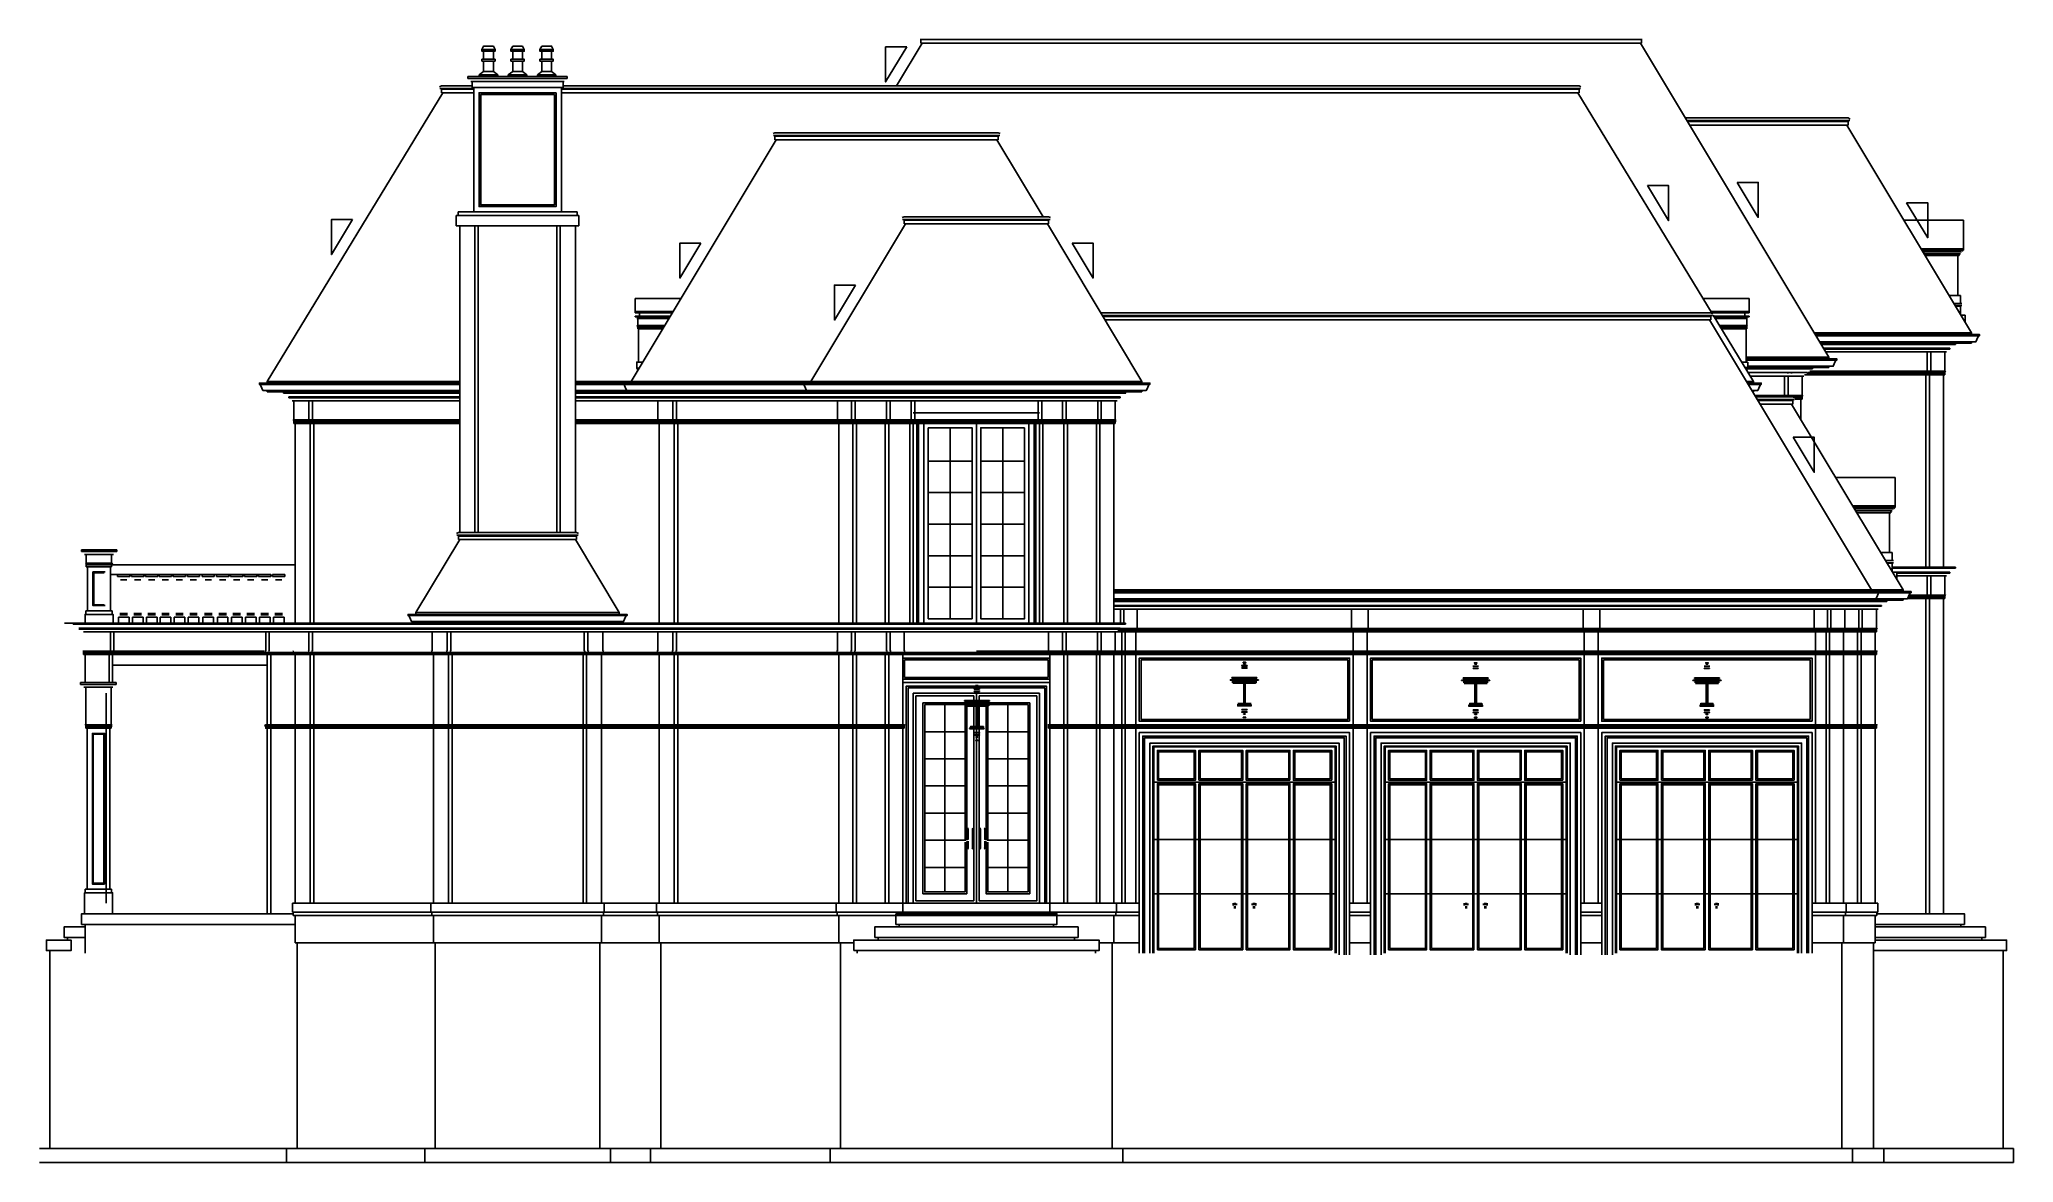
# Model space of a CAD drawing. Header units: metres. Extents: x -563 to 563, y 0 to 641.
import ezdxf

# ---------------------------------------------------------------- set-up
doc = ezdxf.new("R2010")
doc.units = ezdxf.units.M

msp = doc.modelspace()

# ---------------------------------------------------------------- linework, layer by layer
at = {"layer": 'EL-Balcony'}
for p, q in [((-539.5, 349.8), (-539.5, 348.8)), ((-519.3, 349.8), (-519.3, 348.8)), ((-539.5, 348.8), (-529.4, 348.8)), ((-537.7, 347.2), (-536.7, 347.2)), ((-537.2, 341.9), (-536.7, 342.2)), ((-537.1, 341.5), (-529.4, 341.5)), ((-536.7, 341.2), (-536.9, 341.2)), ((-536.7, 347.2), (-536.7, 342.2)), ((-536.7, 347.2), (-529.4, 347.2)), ((-536.7, 342.2), (-529.4, 342.2)), ((-536.7, 340.2), (-536.7, 341.2)), ((-536.7, 341.2), (-529.4, 341.2)), ((-536.7, 340.2), (-535.9, 340.2)), ((-535.9, 340.2), (-529.4, 340.2)), ((-519.3, 348.8), (-529.4, 348.8)), ((-522.2, 347.2), (-529.4, 347.2)), ((-522.2, 342.2), (-529.4, 342.2)), ((-521.7, 341.5), (-529.4, 341.5)), ((-522.2, 341.2), (-529.4, 341.2)), ((-522.9, 340.2), (-529.4, 340.2)), ((-522.2, 340.2), (-522.9, 340.2)), ((-522.2, 347.2), (-522.2, 342.2)), ((-521.2, 347.2), (-522.2, 347.2)), ((-521.6, 341.9), (-522.2, 342.2)), ((-522.2, 341.2), (-522, 341.2)), ((-522.2, 340.2), (-522.2, 341.2)), ((-518.8, 334.7, -2.7), (-518.8, 335.7, -2.7)), ((-518.8, 335.7, -2.7), (-511.8, 335.7, -2.7)), ((-518.8, 334.7, -2.7), (-518.3, 334.7, -2.7)), ((-515.3, 334.7, 23.1), (-518.6, 334.7, 23.2)), ((-517.6, 335.7, 15.3), (-510.6, 335.7, 15.3)), ((-514.1, 334.7, 41.1), (-517.4, 334.7, 41.2)), ((-516.8, 332.7, -2.7), (-517.1, 332.7, -2.7)), ((-516.8, 332.7, 23.2), (-515.3, 332.7, 23.1)), ((-515.3, 334.7, 23.1), (-512.1, 334.7, 23.2)), ((-513.9, 332.7, 23.2), (-515.3, 332.7, 23.1)), ((-513.9, 332.7, -2.7), (-513.5, 332.7, -2.7)), ((-511.8, 334.7, -2.7), (-512.3, 334.7, -2.7)), ((-511.8, 334.7, -2.7), (-511.8, 335.7, -2.7)), ((-510.8, 334.7, -2.7), (-510.8, 335.7, -2.7)), ((-510.8, 335.7, -2.7), (-503.8, 335.7, -2.7)), ((-510.8, 334.7, -2.7), (-510.3, 334.7, -2.7)), ((-507.3, 334.7, 23.1), (-510.6, 334.7, 23.2)), ((-508.8, 332.7, -2.7), (-509.1, 332.7, -2.7)), ((-508.8, 332.7, 23.2), (-507.3, 332.7, 23.1)), ((-507.3, 334.7, 23.1), (-504.1, 334.7, 23.2)), ((-505.9, 332.7, 23.2), (-507.3, 332.7, 23.1)), ((-505.9, 332.7, -2.7), (-505.5, 332.7, -2.7)), ((-503.8, 334.7, -2.7), (-504.3, 334.7, -2.7)), ((-503.8, 334.7, -2.7), (-503.8, 335.7, -2.7)), ((-502.8, 334.7, -2.7), (-502.8, 335.7, -2.7)), ((-502.8, 335.7, -2.7), (-495.8, 335.7, -2.7)), ((-502.8, 334.7, -2.7), (-502.3, 334.7, -2.7)), ((-499.3, 334.7, 23.1), (-502.6, 334.7, 23.2)), ((-500.8, 332.7, -2.7), (-501.1, 332.7, -2.7)), ((-500.8, 332.7, 23.2), (-499.3, 332.7, 23.1)), ((-499.3, 334.7, 23.1), (-496.1, 334.7, 23.2)), ((-497.9, 332.7, 23.2), (-499.3, 332.7, 23.1)), ((-497.9, 332.7, -2.7), (-497.5, 332.7, -2.7)), ((-495.8, 334.7, -2.7), (-496.3, 334.7, -2.7)), ((-495.8, 334.7, -2.7), (-495.8, 335.7, -2.7)), ((-495, 334.7, -2.7), (-495, 335.7, -2.7)), ((-495, 335.7, -2.7), (-488, 335.7, -2.7)), ((-495, 334.7, -2.7), (-494.5, 334.7, -2.7)), ((-491.5, 334.7, 23.1), (-494.7, 334.7, 23.2)), ((-492.9, 332.7, -2.7), (-493.3, 332.7, -2.7)), ((-492.9, 332.7, 23.2), (-491.5, 332.7, 23.1)), ((-491.5, 334.7, 23.1), (-488.2, 334.7, 23.2)), ((-490, 332.7, 23.2), (-491.5, 332.7, 23.1)), ((-490, 332.7, -2.7), (-489.7, 332.7, -2.7)), ((-488, 334.7, -2.7), (-488.5, 334.7, -2.7)), ((-488, 334.7, -2.7), (-488, 335.7, -2.7)), ((-487, 334.7, -2.7), (-487, 335.7, -2.7)), ((-487, 335.7, -2.7), (-480, 335.7, -2.7)), ((-487, 334.7, -2.7), (-486.5, 334.7, -2.7)), ((-483.5, 334.7, 23.1), (-486.7, 334.7, 23.2)), ((-484.9, 332.7, -2.7), (-485.3, 332.7, -2.7)), ((-484.9, 332.7, 23.2), (-483.5, 332.7, 23.1)), ((-483.5, 334.7, 23.1), (-480.2, 334.7, 23.2)), ((-482, 332.7, 23.2), (-483.5, 332.7, 23.1)), ((-482, 332.7, -2.7), (-481.7, 332.7, -2.7)), ((-480, 334.7, -2.7), (-480.5, 334.7, -2.7)), ((-480, 334.7, -2.7), (-480, 335.7, -2.7)), ((-479, 334.7, -2.7), (-479, 335.7, -2.7)), ((-479, 335.7, -2.7), (-472, 335.7, -2.7)), ((-479, 334.7, -2.7), (-478.5, 334.7, -2.7)), ((-475.5, 334.7, 23.1), (-478.7, 334.7, 23.2)), ((-476.9, 332.7, -2.7), (-477.3, 332.7, -2.7)), ((-476.9, 332.7, 23.2), (-475.5, 332.7, 23.1)), ((-475.5, 334.7, 23.1), (-472.2, 334.7, 23.2)), ((-474, 332.7, 23.2), (-475.5, 332.7, 23.1)), ((-474, 332.7, -2.7), (-473.7, 332.7, -2.7)), ((-472, 334.7, -2.7), (-472.5, 334.7, -2.7)), ((-472, 334.7, -2.7), (-472, 335.7, -2.7)), ((-470.6, 334.7, -2.7), (-470.6, 335.7, -2.7)), ((-470.6, 335.7, -2.7), (-463.6, 335.7, -2.7)), ((-470.6, 334.7, -2.7), (-470.1, 334.7, -2.7)), ((-467.1, 334.7, 23.1), (-470.4, 334.7, 23.2)), ((-468.6, 332.7, -2.7), (-468.9, 332.7, -2.7)), ((-468.6, 332.7, 23.2), (-467.1, 332.7, 23.1)), ((-467.1, 334.7, 23.1), (-463.8, 334.7, 23.2)), ((-465.6, 332.7, 23.2), (-467.1, 332.7, 23.1)), ((-465.6, 332.7, -2.7), (-465.3, 332.7, -2.7)), ((-463.6, 334.7, -2.7), (-464.1, 334.7, -2.7)), ((-463.6, 334.7, -2.7), (-463.6, 335.7, -2.7)), ((-462.3, 334.7, -2.7), (-462.3, 335.7, -2.7)), ((-462.3, 335.7, -2.7), (-455.3, 335.7, -2.7)), ((-462.3, 334.7, -2.7), (-461.8, 334.7, -2.7)), ((-458.8, 334.7, 23.1), (-462.1, 334.7, 23.2)), ((-460.3, 332.7, -2.7), (-460.6, 332.7, -2.7)), ((-460.3, 332.7, 23.2), (-458.8, 332.7, 23.1)), ((-458.8, 334.7, 23.1), (-455.6, 334.7, 23.2)), ((-457.4, 332.7, 23.2), (-458.8, 332.7, 23.1)), ((-457.4, 332.7, -2.7), (-457, 332.7, -2.7)), ((-455.3, 334.7, -2.7), (-455.8, 334.7, -2.7)), ((-455.3, 334.7, -2.7), (-455.3, 335.7, -2.7)), ((-454.3, 334.7, -2.7), (-454.3, 335.7, -2.7)), ((-454.3, 335.7, -2.7), (-447.3, 335.7, -2.7)), ((-454.3, 334.7, -2.7), (-453.8, 334.7, -2.7)), ((-450.8, 334.7, 23.1), (-454.1, 334.7, 23.2)), ((-452.3, 332.7, -2.7), (-452.6, 332.7, -2.7)), ((-452.3, 332.7, 23.2), (-450.8, 332.7, 23.1)), ((-450.8, 334.7, 23.1), (-447.6, 334.7, 23.2)), ((-449.4, 332.7, 23.2), (-450.8, 332.7, 23.1)), ((-449.4, 332.7, -2.7), (-449, 332.7, -2.7)), ((-447.3, 334.7, -2.7), (-447.8, 334.7, -2.7)), ((-447.3, 334.7, -2.7), (-447.3, 335.7, -2.7)), ((-446.3, 334.7, -2.7), (-446.3, 335.7, -2.7)), ((-446.3, 335.7, -2.7), (-439.3, 335.7, -2.7)), ((-446.3, 334.7, -2.7), (-445.8, 334.7, -2.7)), ((-442.8, 334.7, 23.1), (-446.1, 334.7, 23.2)), ((-444.3, 332.7, -2.7), (-444.6, 332.7, -2.7)), ((-444.3, 332.7, 23.2), (-442.8, 332.7, 23.1)), ((-442.8, 334.7, 23.1), (-439.6, 334.7, 23.2)), ((-441.4, 332.7, 23.2), (-442.8, 332.7, 23.1)), ((-441.4, 332.7, -2.7), (-441, 332.7, -2.7)), ((-439.3, 334.7, -2.7), (-439.8, 334.7, -2.7)), ((-439.3, 334.7, -2.7), (-439.3, 335.7, -2.7)), ((-438.3, 334.7, -2.7), (-438.3, 335.7, -2.7)), ((-438.3, 335.7, -2.7), (-431.3, 335.7, -2.7)), ((-438.3, 334.7, -2.7), (-437.8, 334.7, -2.7)), ((-434.8, 334.7, 23.1), (-438.1, 334.7, 23.2)), ((-436.3, 332.7, -2.7), (-436.6, 332.7, -2.7)), ((-436.3, 332.7, 23.2), (-434.8, 332.7, 23.1)), ((-434.8, 334.7, 23.1), (-431.6, 334.7, 23.2)), ((-433.4, 332.7, 23.2), (-434.8, 332.7, 23.1)), ((-433.4, 332.7, -2.7), (-433, 332.7, -2.7)), ((-431.3, 334.7, -2.7), (-431.8, 334.7, -2.7)), ((-431.3, 334.7, -2.7), (-431.3, 335.7, -2.7)), ((-430.3, 334.7, -2.7), (-430.3, 335.7, -2.7)), ((-430.3, 335.7, -2.7), (-423.3, 335.7, -2.7)), ((-430.3, 334.7, -2.7), (-429.8, 334.7, -2.7)), ((-426.8, 334.7, 23.1), (-430.1, 334.7, 23.2)), ((-428.3, 332.7, -2.7), (-428.6, 332.7, -2.7)), ((-428.3, 332.7, 23.2), (-426.8, 332.7, 23.1)), ((-426.8, 334.7, 23.1), (-423.6, 334.7, 23.2)), ((-425.4, 332.7, 23.2), (-426.8, 332.7, 23.1)), ((-425.4, 332.7, -2.7), (-425, 332.7, -2.7)), ((-423.3, 334.7, -2.7), (-423.8, 334.7, -2.7)), ((-423.3, 334.7, -2.7), (-423.3, 335.7, -2.7)), ((-537, 313), (-537, 315)), ((-535.9, 315), (-537, 315)), ((-529.4, 313), (-537, 313)), ((-529.4, 315), (-535.9, 315)), ((-535.9, 308), (-529.4, 308)), ((-529.4, 315), (-522.9, 315)), ((-529.4, 313), (-521.9, 313)), ((-522.9, 308), (-529.4, 308)), ((-522.9, 315), (-521.9, 315)), ((-521.9, 313), (-521.9, 315)), ((-518.3, 311.4, -2.5), (-518.3, 308, -2.5)), ((-515.3, 311.4, -2.6), (-518.3, 311.4, -2.5)), ((-518.3, 308, -2.7), (-518.3, 308, -2.7)), ((-512.3, 308, -2.5), (-518.3, 308, -2.7)), ((-517.5, 313.4, -2.5), (-517.3, 313.4, -2.5)), ((-517.5, 312.7, -2.5), (-515.3, 312.7, -2.7)), ((-517.3, 313.4, -2.5), (-515.3, 313.4, -2.7)), ((-513.4, 313.4, -2.5), (-515.3, 313.4, -2.7)), ((-513.2, 312.7, -2.5), (-515.3, 312.7, -2.7)), ((-515.3, 311.4, -2.6), (-512.3, 311.4, -2.5)), ((-513.2, 313.4, -2.5), (-513.4, 313.4, -2.5)), ((-512.3, 311.4, -2.5), (-512.3, 308, -2.5)), ((-510.3, 311.4, -2.5), (-510.3, 308, -2.5)), ((-507.3, 311.4, -2.6), (-510.3, 311.4, -2.5)), ((-510.3, 308, -2.7), (-510.3, 308, -2.7)), ((-504.3, 308, -2.5), (-510.3, 308, -2.7)), ((-509.5, 313.4, -2.5), (-509.3, 313.4, -2.5)), ((-509.5, 312.7, -2.5), (-507.3, 312.7, -2.7)), ((-509.3, 313.4, -2.5), (-507.3, 313.4, -2.7)), ((-505.4, 313.4, -2.5), (-507.3, 313.4, -2.7)), ((-505.2, 312.7, -2.5), (-507.3, 312.7, -2.7)), ((-507.3, 311.4, -2.6), (-504.3, 311.4, -2.5)), ((-505.2, 313.4, -2.5), (-505.4, 313.4, -2.5)), ((-504.3, 311.4, -2.5), (-504.3, 308, -2.5)), ((-502.3, 311.4, -2.5), (-502.3, 308, -2.5)), ((-499.3, 311.4, -2.6), (-502.3, 311.4, -2.5)), ((-502.3, 308, -2.7), (-502.3, 308, -2.7)), ((-496.3, 308, -2.5), (-502.3, 308, -2.7)), ((-501.5, 313.4, -2.5), (-501.3, 313.4, -2.5)), ((-501.5, 312.7, -2.5), (-499.3, 312.7, -2.7)), ((-501.3, 313.4, -2.5), (-499.3, 313.4, -2.7)), ((-497.4, 313.4, -2.5), (-499.3, 313.4, -2.7)), ((-497.2, 312.7, -2.5), (-499.3, 312.7, -2.7)), ((-499.3, 311.4, -2.6), (-496.3, 311.4, -2.5)), ((-497.2, 313.4, -2.5), (-497.4, 313.4, -2.5)), ((-496.3, 311.4, -2.5), (-496.3, 308, -2.5)), ((-494.5, 311.4, -2.5), (-494.5, 308, -2.5)), ((-491.5, 311.4, -2.6), (-494.5, 311.4, -2.5)), ((-494.5, 308, -2.7), (-494.5, 308, -2.7)), ((-488.5, 308, -2.5), (-494.5, 308, -2.7)), ((-493.6, 313.4, -2.5), (-493.4, 313.4, -2.5)), ((-493.6, 312.7, -2.5), (-491.5, 312.7, -2.7)), ((-493.4, 313.4, -2.5), (-491.5, 313.4, -2.7)), ((-489.5, 313.4, -2.5), (-491.5, 313.4, -2.7)), ((-489.3, 312.7, -2.5), (-491.5, 312.7, -2.7)), ((-491.5, 311.4, -2.6), (-488.5, 311.4, -2.5)), ((-489.3, 313.4, -2.5), (-489.5, 313.4, -2.5)), ((-488.5, 311.4, -2.5), (-488.5, 308, -2.5)), ((-486.5, 311.4, -2.5), (-486.5, 308, -2.5)), ((-483.5, 311.4, -2.6), (-486.5, 311.4, -2.5)), ((-486.5, 308, -2.7), (-486.5, 308, -2.7)), ((-480.5, 308, -2.5), (-486.5, 308, -2.7)), ((-485.6, 313.4, -2.5), (-485.4, 313.4, -2.5)), ((-485.6, 312.7, -2.5), (-483.5, 312.7, -2.7)), ((-485.4, 313.4, -2.5), (-483.5, 313.4, -2.7)), ((-481.5, 313.4, -2.5), (-483.5, 313.4, -2.7)), ((-481.3, 312.7, -2.5), (-483.5, 312.7, -2.7)), ((-483.5, 311.4, -2.6), (-480.5, 311.4, -2.5)), ((-481.3, 313.4, -2.5), (-481.5, 313.4, -2.5)), ((-480.5, 311.4, -2.5), (-480.5, 308, -2.5)), ((-478.5, 311.4, -2.5), (-478.5, 308, -2.5)), ((-475.5, 311.4, -2.6), (-478.5, 311.4, -2.5)), ((-478.5, 308, -2.7), (-478.5, 308, -2.7)), ((-472.5, 308, -2.5), (-478.5, 308, -2.7)), ((-477.6, 313.4, -2.5), (-477.4, 313.4, -2.5)), ((-477.6, 312.7, -2.5), (-475.5, 312.7, -2.7)), ((-477.4, 313.4, -2.5), (-475.5, 313.4, -2.7)), ((-473.5, 313.4, -2.5), (-475.5, 313.4, -2.7)), ((-473.3, 312.7, -2.5), (-475.5, 312.7, -2.7)), ((-475.5, 311.4, -2.6), (-472.5, 311.4, -2.5)), ((-473.3, 313.4, -2.5), (-473.5, 313.4, -2.5)), ((-472.5, 311.4, -2.5), (-472.5, 308, -2.5)), ((-470.1, 311.4, -2.5), (-470.1, 308, -2.5)), ((-467.1, 311.4, -2.6), (-470.1, 311.4, -2.5)), ((-470.1, 308, -2.7), (-470.1, 308, -2.7)), ((-464.1, 308, -2.5), (-470.1, 308, -2.7)), ((-469.3, 313.4, -2.5), (-469.1, 313.4, -2.5)), ((-469.3, 312.7, -2.5), (-467.1, 312.7, -2.7)), ((-469.1, 313.4, -2.5), (-467.1, 313.4, -2.7)), ((-465.2, 313.4, -2.5), (-467.1, 313.4, -2.7)), ((-464.9, 312.7, -2.5), (-467.1, 312.7, -2.7)), ((-467.1, 311.4, -2.6), (-464.1, 311.4, -2.5)), ((-464.9, 313.4, -2.5), (-465.2, 313.4, -2.5)), ((-464.1, 311.4, -2.5), (-464.1, 308, -2.5)), ((-461.8, 311.4, -2.5), (-461.8, 308, -2.5)), ((-458.8, 311.4, -2.6), (-461.8, 311.4, -2.5)), ((-461.8, 308, -2.7), (-461.8, 308, -2.7)), ((-455.8, 308, -2.5), (-461.8, 308, -2.7)), ((-461, 313.4, -2.5), (-460.8, 313.4, -2.5)), ((-461, 312.7, -2.5), (-458.8, 312.7, -2.7)), ((-460.8, 313.4, -2.5), (-458.8, 313.4, -2.7)), ((-456.9, 313.4, -2.5), (-458.8, 313.4, -2.7)), ((-456.7, 312.7, -2.5), (-458.8, 312.7, -2.7)), ((-458.8, 311.4, -2.6), (-455.8, 311.4, -2.5)), ((-456.7, 313.4, -2.5), (-456.9, 313.4, -2.5)), ((-455.8, 311.4, -2.5), (-455.8, 308, -2.5)), ((-453.8, 311.4, -2.5), (-453.8, 308, -2.5)), ((-450.8, 311.4, -2.6), (-453.8, 311.4, -2.5)), ((-453.8, 308, -2.7), (-453.8, 308, -2.7)), ((-447.8, 308, -2.5), (-453.8, 308, -2.7)), ((-453, 313.4, -2.5), (-452.8, 313.4, -2.5)), ((-453, 312.7, -2.5), (-450.8, 312.7, -2.7)), ((-452.8, 313.4, -2.5), (-450.8, 313.4, -2.7)), ((-448.9, 313.4, -2.5), (-450.8, 313.4, -2.7)), ((-448.7, 312.7, -2.5), (-450.8, 312.7, -2.7)), ((-450.8, 311.4, -2.6), (-447.8, 311.4, -2.5)), ((-448.7, 313.4, -2.5), (-448.9, 313.4, -2.5)), ((-447.8, 311.4, -2.5), (-447.8, 308, -2.5)), ((-445.8, 311.4, -2.5), (-445.8, 308, -2.5)), ((-442.8, 311.4, -2.6), (-445.8, 311.4, -2.5)), ((-445.8, 308, -2.7), (-445.8, 308, -2.7)), ((-439.8, 308, -2.5), (-445.8, 308, -2.7)), ((-445, 313.4, -2.5), (-444.8, 313.4, -2.5)), ((-445, 312.7, -2.5), (-442.8, 312.7, -2.7)), ((-444.8, 313.4, -2.5), (-442.8, 313.4, -2.7)), ((-440.9, 313.4, -2.5), (-442.8, 313.4, -2.7)), ((-440.7, 312.7, -2.5), (-442.8, 312.7, -2.7)), ((-442.8, 311.4, -2.6), (-439.8, 311.4, -2.5)), ((-440.7, 313.4, -2.5), (-440.9, 313.4, -2.5)), ((-439.8, 311.4, -2.5), (-439.8, 308, -2.5)), ((-437.8, 311.4, -2.5), (-437.8, 308, -2.5)), ((-434.8, 311.4, -2.6), (-437.8, 311.4, -2.5)), ((-437.8, 308, -2.7), (-437.8, 308, -2.7)), ((-431.8, 308, -2.5), (-437.8, 308, -2.7)), ((-437, 313.4, -2.5), (-436.8, 313.4, -2.5)), ((-437, 312.7, -2.5), (-434.8, 312.7, -2.7)), ((-436.8, 313.4, -2.5), (-434.8, 313.4, -2.7)), ((-432.9, 313.4, -2.5), (-434.8, 313.4, -2.7)), ((-432.7, 312.7, -2.5), (-434.8, 312.7, -2.7)), ((-434.8, 311.4, -2.6), (-431.8, 311.4, -2.5)), ((-432.7, 313.4, -2.5), (-432.9, 313.4, -2.5)), ((-431.8, 311.4, -2.5), (-431.8, 308, -2.5)), ((-429.8, 311.4, -2.5), (-429.8, 308, -2.5)), ((-426.8, 311.4, -2.6), (-429.8, 311.4, -2.5)), ((-429.8, 308, -2.7), (-429.8, 308, -2.7)), ((-423.8, 308, -2.5), (-429.8, 308, -2.7)), ((-429, 313.4, -2.5), (-428.8, 313.4, -2.5)), ((-429, 312.7, -2.5), (-426.8, 312.7, -2.7)), ((-428.8, 313.4, -2.5), (-426.8, 313.4, -2.7)), ((-424.9, 313.4, -2.5), (-426.8, 313.4, -2.7)), ((-424.7, 312.7, -2.5), (-426.8, 312.7, -2.7)), ((-426.8, 311.4, -2.6), (-423.8, 311.4, -2.5)), ((-424.7, 313.4, -2.5), (-424.9, 313.4, -2.5)), ((-423.8, 311.4, -2.5), (-423.8, 308, -2.5))]:
    msp.add_line(p, q, dxfattribs=at)
at = {"layer": 'EL-Balcony', "color": 1}
for p, q in [((-417.4, 341.2), (-522.3, 341.2, -0.3)), ((-522.9, 335.7, -0.4), (-431.6, 335.7, 1.8))]:
    msp.add_line(p, q, dxfattribs=at)
at = {"layer": 'EL-Balcony'}
for points in [[(-539.5, 349.8), (-519.3, 349.8)], [(-535.9, 340.2), (-535.9, 315)], [(-522.9, 340.2), (-522.9, 315)], [(-525.9, 318), (-532.9, 318), (-532.9, 337.2), (-525.9, 337.2)], [(-526.4, 318.5), (-532.4, 318.5), (-532.4, 336.7), (-526.4, 336.7)], [(-537, 313), (-537.4, 313), (-537.4, 308), (-535.9, 308)], [(-521.9, 313), (-521.4, 313), (-521.4, 308), (-522.9, 308)]]:
    msp.add_lwpolyline(points, dxfattribs=at)
at = {"layer": 'EL-Door'}
for p, q in [((-46.6, 261.5), (-46.6, 154.5)), ((-10.6, 261.5), (-10.6, 154.5)), ((-35.1, 246), (-58.1, 246)), ((0.9, 246), (-22.1, 246)), ((-35.1, 230.5), (-58.1, 230.5)), ((0.9, 230.5), (-22.1, 230.5)), ((-35.1, 215), (-58.1, 215)), ((0.9, 215), (-22.1, 215)), ((-35.1, 199.5), (-58.1, 199.5)), ((0.9, 199.5), (-22.1, 199.5)), ((-35.1, 184), (-58.1, 184)), ((0.9, 184), (-22.1, 184)), ((-35.1, 168.5), (-58.1, 168.5)), ((0.9, 168.5), (-22.1, 168.5))]:
    msp.add_line(p, q, dxfattribs=at)
at = {"layer": 'EL-Door', "color": 8}
for p, q in [((176.7, 217.1), (72.2, 217.1)), ((308.6, 217.1), (204.2, 217.1)), ((440.6, 217.1), (336.2, 217.1)), ((176.7, 184.5), (72.2, 184.5)), ((308.6, 184.5), (204.2, 184.5)), ((440.6, 184.5), (336.2, 184.5)), ((176.7, 153.4), (72.2, 153.4)), ((117.9, 148), (117.9, 146.8)), ((118.7, 147.1), (118.7, 148.3)), ((118.7, 145.1), (118.7, 146.6)), ((119.2, 147.1), (119.2, 148.3)), ((119.2, 145.1), (119.2, 146.6)), ((119.9, 147.9), (119.9, 146.9)), ((128.9, 147.9), (128.9, 146.9)), ((129.6, 147.1), (129.6, 148.3)), ((129.6, 145.1), (129.6, 146.6)), ((130.1, 147.1), (130.1, 148.3)), ((130.1, 145.1), (130.1, 146.6)), ((130.9, 148), (130.9, 146.8)), ((308.6, 153.4), (204.2, 153.4)), ((249.9, 148), (249.9, 146.8)), ((250.7, 147.1), (250.7, 148.3)), ((250.7, 145.1), (250.7, 146.6)), ((251.2, 147.1), (251.2, 148.3)), ((251.2, 145.1), (251.2, 146.6)), ((251.9, 147.9), (251.9, 146.9)), ((260.9, 147.9), (260.9, 146.9)), ((261.6, 147.1), (261.6, 148.3)), ((261.6, 145.1), (261.6, 146.6)), ((262.1, 147.1), (262.1, 148.3)), ((262.1, 145.1), (262.1, 146.6)), ((262.9, 148), (262.9, 146.8)), ((440.6, 153.4), (336.2, 153.4)), ((381.9, 148), (381.9, 146.8)), ((382.7, 147.1), (382.7, 148.3)), ((382.7, 145.1), (382.7, 146.6)), ((383.2, 147.1), (383.2, 148.3)), ((383.2, 145.1), (383.2, 146.6)), ((383.9, 147.9), (383.9, 146.9)), ((392.9, 147.9), (392.9, 146.9)), ((393.6, 147.1), (393.6, 148.3)), ((393.6, 145.1), (393.6, 146.6)), ((394.1, 147.1), (394.1, 148.3)), ((394.1, 145.1), (394.1, 146.6)), ((394.9, 148), (394.9, 146.8))]:
    msp.add_line(p, q, dxfattribs=at)
at = {"layer": 'EL-Door', "color": 1}
for points in [[(-28.6, 268), (-28.6, 148), (-64.6, 148), (-64.6, 268)], [(-28.6, 268), (-64.6, 268)], [(-28.6, 148), (7.4, 148), (7.4, 268)], [(-28.6, 268), (7.4, 268)], [(70.4, 119.5), (70.4, 239.5), (178.4, 239.5), (178.4, 118.5)], [(202.4, 118.5), (202.4, 239.5), (310.4, 239.5), (310.4, 118.5)], [(334.4, 118.5), (334.4, 239.5), (442.4, 239.5), (442.4, 119.5)]]:
    msp.add_lwpolyline(points, dxfattribs=at)
at = {"layer": 'EL-Door'}
for points in [[(-30.1, 266.5), (-63.1, 266.5)], [(-30.1, 266.5), (-30.1, 149.5), (-63.1, 149.5), (-63.1, 266.5)], [(-34.1, 183.3), (-34.1, 153.5), (-59.1, 153.5), (-59.1, 262.5)], [(-34.1, 262.5), (-59.1, 262.5)], [(-35.1, 261.5), (-58.1, 261.5)], [(-35.1, 183), (-35.1, 154.5), (-58.1, 154.5), (-58.1, 261.5)], [(-35.1, 261.5), (-35.1, 183.6)], [(-34.1, 262.5), (-34.1, 184.1)], [(-27.1, 266.5), (-27.1, 149.5), (5.9, 149.5), (5.9, 266.5)], [(-27.1, 266.5), (5.9, 266.5)], [(-23.1, 183.3), (-23.1, 153.5), (1.9, 153.5), (1.9, 262.5)], [(-23.1, 262.5), (-23.1, 184.1)], [(-23.1, 262.5), (1.9, 262.5)], [(-22.1, 183), (-22.1, 154.5), (0.9, 154.5), (0.9, 261.5)], [(-22.1, 261.5), (-22.1, 183.6)], [(-22.1, 261.5), (0.9, 261.5)]]:
    msp.add_lwpolyline(points, dxfattribs=at)
at = {"layer": 'EL-Door', "color": 8, "transparency": 33554687}
for points in [[(72.2, 119.5), (72.2, 237.8), (176.7, 237.8), (176.7, 119.5)], [(72.7, 119.5), (72.7, 237.3), (176.2, 237.3), (176.2, 119.5)], [(204.2, 119.5), (204.2, 237.8), (308.6, 237.8), (308.6, 119.5)], [(204.7, 119.5), (204.7, 237.3), (308.1, 237.3), (308.1, 119.5)], [(336.2, 119.5), (336.2, 237.8), (440.6, 237.8), (440.6, 119.5)], [(336.7, 119.5), (336.7, 237.3), (440.1, 237.3), (440.1, 119.5)]]:
    msp.add_lwpolyline(points, dxfattribs=at)
for points in [[(74.7, 218.3), (96.4, 218.3), (96.4, 235.3), (74.7, 235.3)], [(75.4, 219.1), (95.7, 219.1), (95.7, 234.5), (75.4, 234.5)], [(98.4, 218.3), (123.4, 218.3), (123.4, 235.3), (98.4, 235.3)], [(99.2, 219.1), (122.7, 219.1), (122.7, 234.5), (99.2, 234.5)], [(150.4, 218.3), (125.4, 218.3), (125.4, 235.3), (150.4, 235.3)], [(149.7, 219.1), (126.2, 219.1), (126.2, 234.5), (149.7, 234.5)], [(174.2, 218.3), (152.4, 218.3), (152.4, 235.3), (174.2, 235.3)], [(173.4, 219.1), (153.2, 219.1), (153.2, 234.5), (173.4, 234.5)], [(206.7, 218.3), (228.4, 218.3), (228.4, 235.3), (206.7, 235.3)], [(207.4, 219.1), (227.7, 219.1), (227.7, 234.5), (207.4, 234.5)], [(230.4, 218.3), (255.4, 218.3), (255.4, 235.3), (230.4, 235.3)], [(231.2, 219.1), (254.7, 219.1), (254.7, 234.5), (231.2, 234.5)], [(282.4, 218.3), (257.4, 218.3), (257.4, 235.3), (282.4, 235.3)], [(281.7, 219.1), (258.2, 219.1), (258.2, 234.5), (281.7, 234.5)], [(306.1, 218.3), (284.4, 218.3), (284.4, 235.3), (306.1, 235.3)], [(305.4, 219.1), (285.2, 219.1), (285.2, 234.5), (305.4, 234.5)], [(338.7, 218.3), (360.4, 218.3), (360.4, 235.3), (338.7, 235.3)], [(339.4, 219.1), (359.7, 219.1), (359.7, 234.5), (339.4, 234.5)], [(362.4, 218.3), (387.4, 218.3), (387.4, 235.3), (362.4, 235.3)], [(363.2, 219.1), (386.7, 219.1), (386.7, 234.5), (363.2, 234.5)], [(414.4, 218.3), (389.4, 218.3), (389.4, 235.3), (414.4, 235.3)], [(413.7, 219.1), (390.2, 219.1), (390.2, 234.5), (413.7, 234.5)], [(438.1, 218.3), (416.4, 218.3), (416.4, 235.3), (438.1, 235.3)], [(437.4, 219.1), (417.2, 219.1), (417.2, 234.5), (437.4, 234.5)], [(74.7, 121.5), (96.4, 121.5), (96.4, 216.3), (74.7, 216.3)], [(95.7, 122.3), (75.4, 122.3), (75.4, 215.6), (95.7, 215.6)], [(123.4, 121.5), (98.4, 121.5), (98.4, 216.3), (123.4, 216.3)], [(122.7, 122.3), (99.2, 122.3), (99.2, 215.6), (122.7, 215.6)], [(125.4, 121.5), (150.4, 121.5), (150.4, 216.3), (125.4, 216.3)], [(126.2, 122.3), (149.7, 122.3), (149.7, 215.6), (126.2, 215.6)], [(174.2, 121.5), (152.4, 121.5), (152.4, 216.3), (174.2, 216.3)], [(153.2, 122.3), (173.4, 122.3), (173.4, 215.6), (153.2, 215.6)], [(206.7, 121.5), (228.4, 121.5), (228.4, 216.3), (206.7, 216.3)], [(227.7, 122.3), (207.4, 122.3), (207.4, 215.6), (227.7, 215.6)], [(255.4, 121.5), (230.4, 121.5), (230.4, 216.3), (255.4, 216.3)], [(254.7, 122.3), (231.2, 122.3), (231.2, 215.6), (254.7, 215.6)], [(257.4, 121.5), (282.4, 121.5), (282.4, 216.3), (257.4, 216.3)], [(258.2, 122.3), (281.7, 122.3), (281.7, 215.6), (258.2, 215.6)], [(306.1, 121.5), (284.4, 121.5), (284.4, 216.3), (306.1, 216.3)], [(285.2, 122.3), (305.4, 122.3), (305.4, 215.6), (285.2, 215.6)], [(338.7, 121.5), (360.4, 121.5), (360.4, 216.3), (338.7, 216.3)], [(359.7, 122.3), (339.4, 122.3), (339.4, 215.6), (359.7, 215.6)], [(387.4, 121.5), (362.4, 121.5), (362.4, 216.3), (387.4, 216.3)], [(386.7, 122.3), (363.2, 122.3), (363.2, 215.6), (386.7, 215.6)], [(389.4, 121.5), (414.4, 121.5), (414.4, 216.3), (389.4, 216.3)], [(390.2, 122.3), (413.7, 122.3), (413.7, 215.6), (390.2, 215.6)], [(438.1, 121.5), (416.4, 121.5), (416.4, 216.3), (438.1, 216.3)], [(417.2, 122.3), (437.4, 122.3), (437.4, 215.6), (417.2, 215.6)]]:
    msp.add_lwpolyline(points, close=True, dxfattribs=at)
at = {"layer": 'EL-Door', "color": 8, "ltscale": 0.5}
for points in [[(-33.6, 184.3), (-33.6, 190.5), (-33.1, 191)], [(-33.1, 179), (-33.6, 179.5), (-33.6, 183.5)], [(-33.3, 184.4), (-33.3, 190.5), (-33.1, 190.8)], [(-33.1, 179.3), (-33.3, 179.5), (-33.3, 183.5)], [(-31.1, 191), (-30.6, 190.5), (-30.6, 179.5), (-31.1, 179)], [(-31.1, 190.8), (-30.8, 190.5), (-30.8, 179.5), (-31.1, 179.3)], [(-26.1, 191), (-26.6, 190.5), (-26.6, 179.5), (-26.1, 179)], [(-26.1, 190.8), (-26.3, 190.5), (-26.3, 179.5), (-26.1, 179.3)], [(-23.6, 184.3), (-23.6, 190.5), (-24.1, 191)], [(-23.8, 184.4), (-23.8, 190.5), (-24.1, 190.8)], [(-24.1, 179), (-23.6, 179.5), (-23.6, 183.5)], [(-24.1, 179.3), (-23.8, 179.5), (-23.8, 183.5)]]:
    msp.add_lwpolyline(points, dxfattribs=at)
at = {"layer": 'EL-Roof', "color": 1}
for p, q in [((-60.3, 641.2), (-60.7, 641.2)), ((-60.3, 639.2), (-60.3, 641.2)), ((-60.3, 639.2), (-59.6, 639.2)), ((350.4, 639.2), (-59.6, 639.2)), ((351.1, 639.2), (350.4, 639.2)), ((351.1, 641.2), (351.5, 641.2)), ((351.1, 639.2), (351.1, 641.2)), ((-335, 614.2), (-333.9, 614.8)), ((-333.9, 612.8), (-334.3, 612.8)), ((-333.9, 614.8), (-316.5, 614.8)), ((-333.9, 610.8), (-333.9, 612.8)), ((-333.9, 610.8), (-315.5, 610.8)), ((-265.5, 610.8), (-9.9, 610.8)), ((-264.5, 614.8), (-9.9, 614.8)), ((315.4, 614.8), (-9.9, 614.8)), ((314.7, 610.8), (-9.9, 610.8)), ((315.4, 610.8), (314.7, 610.8)), ((316.5, 614.2), (315.4, 614.8)), ((315.4, 612.8), (315.8, 612.8)), ((315.4, 610.8), (315.4, 612.8)), ((469, 596.4), (376.1, 596.4)), ((468.2, 592.4), (378.5, 592.4)), ((469, 592.4), (468.2, 592.4)), ((470.1, 595.8), (469, 596.4)), ((469, 594.4), (469.4, 594.4)), ((469, 592.4), (469, 594.4)), ((389.9, 481.1), (44.8, 481.1)), ((436.7, 433.1), (418.7, 433.1))]:
    msp.add_line(p, q, dxfattribs=at)
at = {"layer": 'EL-Roof', "color": 8}
for p, q in [((-60.3, 641.2), (125.4, 641.2)), ((351.1, 641.2), (125.4, 641.2)), ((-334.8, 613.3), (-315.5, 613.3)), ((-333.9, 612.8), (-315.5, 612.8)), ((-265.5, 613.3), (-9.9, 613.3)), ((-265.5, 612.8), (-9.9, 612.8)), ((316.3, 613.3), (-9.9, 613.3)), ((315.4, 612.8), (-9.9, 612.8)), ((-144.5, 586.5), (-15.3, 586.5)), ((-143.6, 586), (-16.2, 586)), ((469.9, 594.9), (377, 594.9)), ((469, 594.4), (377.3, 594.4)), ((-70.7, 538.5), (13.5, 538.5)), ((-69.8, 538), (12.6, 538)), ((391.5, 483.6), (43.3, 483.6)), ((390.7, 483.1), (43.6, 483.1)), ((450.2, 472.8), (539.4, 472.8)), ((450.7, 472), (543.4, 472)), ((452.7, 468.6), (539.4, 468.6)), ((410.7, 458.9), (458, 458.9)), ((410.7, 458.1), (462, 458.1)), ((411.7, 454.7), (458, 454.7)), ((-323.5, 444.3), (-437.4, 444.3)), ((-323.5, 445), (-433.4, 445)), ((-323.5, 440.9), (-433.4, 440.9)), ((-225.7, 445), (-257.5, 445)), ((-225.7, 444.3), (-257.5, 444.3)), ((-123.1, 440.9), (-257.5, 440.9)), ((-127.6, 444.3), (-229.7, 444.3)), ((-28.6, 445), (-225.7, 445)), ((-125.6, 440.9), (-225.7, 440.9)), ((-28.3, 444.3), (-127.1, 444.3)), ((-28.6, 440.9), (-123.1, 440.9)), ((-28.6, 445), (65.9, 445)), ((-28.6, 440.9), (65.9, 440.9)), ((-28.3, 444.3), (69.9, 444.3)), ((438.3, 435.6), (417.2, 435.6)), ((437.8, 435.1), (417.5, 435.1)), ((49.9, 326), (500.4, 326)), ((49.9, 325.3), (504.4, 325.3)), ((49.9, 321.9), (500.4, 321.9))]:
    msp.add_line(p, q, dxfattribs=at)
at = {"layer": 'EL-Roof'}
for p, q in [((-144.7, 587.5), (-143.6, 588)), ((-143.6, 586), (-144, 586)), ((-143.6, 588), (-16.1, 588)), ((-143.6, 584), (-143.6, 586)), ((-15.1, 587.5), (-16.2, 588)), ((-16.2, 586), (-15.8, 586)), ((-16.2, 584), (-16.2, 586)), ((-143.6, 584), (-16.9, 584)), ((-143.6, 584), (-142.9, 584)), ((-16.2, 584), (-16.9, 584)), ((-70.9, 539.5), (-69.8, 540)), ((-69.8, 538), (-70.2, 538)), ((-69.9, 540), (12.7, 540)), ((-69.9, 536), (11.9, 536)), ((-69.8, 536), (-69.8, 538)), ((-69.8, 536), (-69.1, 536)), ((12.6, 536), (11.9, 536)), ((13.7, 539.5), (12.6, 540)), ((12.6, 538), (13, 538)), ((12.6, 536), (12.6, 538)), ((390.7, 485.1), (42.4, 485.1)), ((391.8, 484.6), (390.7, 485.1)), ((390.7, 481.1), (389.9, 481.1)), ((390.7, 483.1), (391, 483.1)), ((390.7, 481.1), (390.7, 483.1)), ((-433.4, 446), (-323.5, 446)), ((-225.7, 446), (-123.1, 446)), ((437.5, 437.1), (416.3, 437.1)), ((418.7, 433.1), (436.7, 433.1)), ((437.5, 433.1), (436.7, 433.1)), ((438.6, 436.6), (437.5, 437.1)), ((437.5, 435.1), (437.8, 435.1)), ((437.5, 433.1), (437.5, 435.1)), ((491.1, 321), (500.4, 321))]:
    msp.add_line(p, q, dxfattribs=at)
at = {"layer": 'EL-Roof', "color": 1}
for points in [[(-74.2, 614.8), (-59.6, 639.2)], [(458, 459.9), (350.4, 639.2)], [(-433.4, 446), (-333.2, 610.8)], [(391.3, 484.8), (314.7, 610.8)], [(539.4, 473.8), (468.2, 592.4)], [(414.9, 446), (391.9, 483.8)], [(539.4, 473.8), (449.6, 473.8)], [(539.4, 467.8), (539.4, 468.6), (541.9, 468.6), (542.5, 470), (543.4, 472), (543.9, 472), (543.9, 472.8), (539.4, 472.8), (539.4, 473.8)], [(453.2, 467.8), (539.4, 467.8)], [(410.1, 453.9), (458, 453.9)], [(458, 459.9), (410.7, 459.9)], [(458, 453.9), (458, 454.7), (460.5, 454.7), (461.1, 456.1), (462, 458.1), (462.5, 458.1), (462.5, 458.9), (458, 458.9), (458, 459.9)], [(-433.4, 440), (-433.4, 440.9), (-435.9, 440.9), (-436.5, 442.2), (-437.4, 444.3), (-437.9, 444.3), (-437.9, 445), (-433.4, 445), (-433.4, 446)], [(-323.5, 440), (-433.4, 440)], [(-257.5, 446), (-225.7, 446)], [(-216.4, 440), (-257.5, 440)], [(414.9, 446), (411, 446)], [(414.6, 440), (414.9, 440)], [(414.9, 440), (414.9, 440.9), (417.4, 440.9), (418, 442.2), (418.9, 444.3), (419.4, 444.3), (419.4, 445), (414.9, 445), (414.9, 446)]]:
    msp.add_lwpolyline(points, dxfattribs=at)
at = {"layer": 'EL-Roof'}
for points in [[(-225.7, 446), (-142.9, 584)], [(9.5, 540), (-16.9, 584)], [(-123.1, 446), (-69.1, 536)], [(65.9, 446), (11.9, 536)], [(482.4, 327), (389.9, 481.1)], [(-323.5, 440), (-433.4, 440)], [(-225.7, 440), (-225.7, 440.9), (-228.2, 440.9), (-228.8, 442.2), (-229.7, 444.3), (-230.2, 444.3), (-230.2, 445), (-225.7, 445), (-225.7, 446)], [(-123.1, 440), (-225.7, 440)], [(-123.1, 440), (-123.1, 440.9), (-125.6, 440.9), (-126.2, 442.2), (-127.1, 444.3), (-127.6, 444.3), (-127.6, 445), (-123.1, 445), (-123.1, 446)], [(-123.1, 446), (-28.6, 446)], [(-28.6, 440), (-123.1, 440)], [(65.9, 446), (-28.6, 446)], [(-28.6, 440), (65.9, 440)], [(65.9, 440), (65.9, 440.9), (68.4, 440.9), (69, 442.2), (69.9, 444.3), (70.4, 444.3), (70.4, 445), (65.9, 445), (65.9, 446)], [(500.4, 327), (436.7, 433.1)], [(500.4, 327), (49.9, 327)], [(482.4, 321), (482.4, 321.9), (484.9, 321.9), (485.5, 323.2), (486.4, 325.3), (486.9, 325.3), (486.9, 326), (482.4, 326), (482.4, 327)], [(500.4, 321), (500.4, 321.9), (502.9, 321.9), (503.5, 323.2), (504.4, 325.3), (504.9, 325.3), (504.9, 326), (500.4, 326), (500.4, 327)], [(49.9, 321), (500.4, 321)]]:
    msp.add_lwpolyline(points, dxfattribs=at)
at = {"layer": 'EL-Roof', "color": 8}
for points in [[(414.9, 445), (411.6, 445)], [(418.9, 444.3), (412, 444.3)], [(414.9, 440.9), (414.1, 440.9)]]:
    msp.add_lwpolyline(points, dxfattribs=at)
at = {"layer": 'EL-Stair'}
for p, q in [((-547.4, 127, -3), (-557.4, 127)), ((-537.4, 134.5), (-547.4, 134.5))]:
    msp.add_line(p, q, dxfattribs=at)
for points in [[(-537.4, 136), (-539.4, 136), (-539.4, 142), (-537.4, 142)], [(-537.4, 136), (-537.4, 119.5)], [(15.4, 136), (15.4, 134.5), (29.4, 134.5), (29.4, 128.5), (-86.6, 128.5)], [(-72.6, 136), (-72.6, 134.5), (-86.6, 134.5), (-86.6, 128.5)], [(-74.6, 142), (17.4, 142), (17.4, 136), (-74.6, 136)], [(-74.6, 142), (-74.6, 136)], [(-547.4, 128.5), (-549.4, 128.5), (-549.4, 134.5), (-547.4, 134.5)], [(-547.4, 128.5), (-547.4, 127)], [(-547.4, 121), (-545.4, 121), (-545.4, 127), (-547.4, 127)], [(27.4, 128.5), (27.4, 127), (41.4, 127), (41.4, 121), (-98.6, 121)], [(-84.6, 128.5), (-84.6, 127), (-98.6, 127), (-98.6, 121)], [(-96.6, 121), (-96.6, 119.5)], [(39.4, 121), (39.4, 119.5)]]:
    msp.add_lwpolyline(points, dxfattribs=at)
for points, elevation in [([(485.4, 142), (535.4, 142), (535.4, 136), (484.4, 136)], -2.3), ([(533.4, 136), (533.4, 134.5), (547.4, 134.5), (547.4, 128.5), (484.4, 128.5)], -2.3), ([(-557.4, 121), (-559.4, 121), (-559.4, 127), (-557.4, 127)], -24.5), ([(545.4, 128.5), (545.4, 127), (559.4, 127), (559.4, 121), (483.4, 121)], -2.3), ([(-557.4, 121), (-557.4, 119.5)], -24.5), ([(557.4, 121), (557.4, 119.5)], -2.3)]:
    msp.add_lwpolyline(points, dxfattribs=dict(at, elevation=elevation))
at = {"layer": 'EL-Trim', "color": 8}
for p, q in [((-303.3, 635.5), (-310.9, 635.5)), ((-303.3, 634.5), (-310.9, 634.5)), ((-294.3, 635.5), (-286.7, 635.5)), ((-294.3, 634.5), (-286.7, 634.5)), ((-277.7, 635.5), (-270.1, 635.5)), ((-277.7, 634.5), (-270.1, 634.5)), ((-312.4, 621), (-301.8, 621)), ((-303.3, 629.9), (-310.9, 629.9)), ((-303.3, 628.9), (-310.9, 628.9)), ((-304.3, 623), (-309.9, 623)), ((-285.2, 621), (-295.8, 621)), ((-294.3, 629.9), (-286.7, 629.9)), ((-294.3, 628.9), (-286.7, 628.9)), ((-293.3, 623), (-287.7, 623)), ((-268.6, 621), (-279.2, 621)), ((-277.7, 629.9), (-270.1, 629.9)), ((-277.7, 628.9), (-270.1, 628.9)), ((-276.7, 623), (-271.1, 623)), ((-262.7, 619), (-318.9, 619)), ((-264.5, 617.2), (-317.1, 617.2)), ((-265.5, 613.8), (-315.5, 613.8)), ((-324.5, 540.8), (-256.5, 540.8)), ((-314.9, 359.7), (-314.9, 534.8)), ((-312.9, 359.7), (-312.9, 534.8)), ((-268.1, 359.7), (-268.1, 534.8)), ((-266.1, 359.7), (-266.1, 534.8)), ((511.1, 520.9), (534.5, 520.9)), ((511.7, 520), (533.8, 520)), ((-413.4, 440), (-413.4, 439.3)), ((-411.4, 440), (-411.4, 439.3)), ((-205.7, 440), (-205.7, 439.3)), ((-203.7, 440), (-203.7, 439.3)), ((-423.2, 439.3), (-323.5, 439.3)), ((-421.1, 437.1), (-323.5, 437.1)), ((-421.1, 436.6), (-323.5, 436.6)), ((-418.2, 435), (-323.5, 435)), ((-413.4, 439.3), (-412.9, 439.3)), ((-411.4, 439.3), (-410.9, 439.3)), ((-411.4, 437.1), (-411.4, 436.6)), ((-409.6, 435), (-409.6, 424)), ((-409.4, 437.1), (-409.4, 436.6)), ((-407.6, 435), (-407.6, 424)), ((-257.5, 439.3), (-112.9, 439.3)), ((-257.5, 437.1), (-110.7, 437.1)), ((-257.5, 436.6), (-110.7, 436.6)), ((-257.5, 435), (-107.8, 435)), ((-205.7, 439.3), (-205.2, 439.3)), ((-203.7, 439.3), (-203.2, 439.3)), ((-203.7, 437.1), (-203.7, 436.6)), ((-201.8, 435), (-201.8, 424)), ((-201.7, 437.1), (-201.7, 436.6)), ((-199.8, 435), (-199.8, 424)), ((-112.9, 439.3), (-28.6, 439.3)), ((-110.7, 437.1), (-28.6, 437.1)), ((-110.7, 436.6), (-28.6, 436.6)), ((-107.9, 435), (-28.6, 435)), ((55.6, 439.3), (-28.6, 439.3)), ((53.5, 437.1), (-28.6, 437.1)), ((53.5, 436.6), (-28.6, 436.6)), ((50.7, 435), (-28.6, 435)), ((-418.6, 423.3), (-323.5, 423.3)), ((-323.5, 423), (-418.4, 423)), ((-418.2, 424), (-323.5, 424)), ((-410.1, 423.7), (-409.6, 424)), ((-409.6, 422), (-409.6, 423)), ((-408.8, 308), (-408.8, 422)), ((-408.1, 423.7), (-407.6, 424)), ((-407.6, 422), (-407.6, 423)), ((-406.8, 308), (-406.8, 422)), ((-257.5, 424), (-107.9, 424)), ((-257.5, 423.3), (-108.3, 423.3)), ((-107.8, 423), (-257.5, 423)), ((-211, 423.7), (-210.4, 424)), ((-202.4, 423.7), (-201.8, 424)), ((-201.8, 422), (-201.8, 423)), ((-201.1, 308), (-201.1, 422)), ((-200.4, 423.7), (-199.8, 424)), ((-199.8, 422), (-199.8, 423)), ((-199.1, 308), (-199.1, 422)), ((-108.4, 423.7), (-107.8, 424)), ((-108.3, 423.3), (-28.6, 423.3)), ((-28.6, 423), (-108, 423)), ((-107.9, 424), (-28.6, 424)), ((50.7, 424), (-28.6, 424)), ((51.1, 423.3), (-28.6, 423.3)), ((-28.6, 423), (50.8, 423)), ((51.2, 423.7), (50.6, 424)), ((472.1, 374.1), (495.5, 374.1)), ((472.7, 373.2), (494.8, 373.2)), ((-325.1, 358.2), (-255.9, 358.2)), ((-324.3, 357.7), (-256.8, 357.7)), ((-435.1, 307.3), (-543.2, 307.3)), ((-435.1, 305.1), (-541, 305.1)), ((-435.1, 304.6), (-541, 304.6)), ((-521, 305.1), (-521, 304.6)), ((-436.1, 308), (-436.1, 307.3)), ((-434.1, 305.1), (-434.1, 304.6)), ((-413.4, 308), (-413.4, 307.3)), ((-411.4, 308), (-411.4, 307.3)), ((-411.4, 305.1), (-411.4, 304.6)), ((-409.4, 305.1), (-409.4, 304.6)), ((-334.5, 308), (-334.5, 307.3)), ((-332.5, 308), (-332.5, 307.3)), ((-332.5, 305.1), (-332.5, 304.6)), ((-330.5, 305.1), (-330.5, 304.6)), ((-250.5, 305.1), (-250.5, 304.6)), ((-248.5, 308), (-248.5, 307.3)), ((-248.5, 305.1), (-248.5, 304.6)), ((-246.5, 308), (-246.5, 307.3)), ((-205.7, 308), (-205.7, 307.3)), ((-203.7, 308), (-203.7, 307.3)), ((-203.7, 305.1), (-203.7, 304.6)), ((-201.7, 305.1), (-201.7, 304.6)), ((56.6, 307.3), (-28.6, 307.3)), ((53.5, 305.1), (-28.6, 305.1)), ((53.5, 304.6), (-28.6, 304.6)), ((-522.9, 303), (-522.9, 292)), ((-522.4, 303), (-522.9, 303)), ((-432.7, 303), (-432.2, 303)), ((-432.2, 303), (-432.2, 292)), ((-410.1, 303), (-409.6, 303)), ((-409.6, 303), (-409.6, 292)), ((-408.1, 303), (-407.6, 303)), ((-407.6, 303), (-407.6, 292)), ((-331.1, 303), (-330.6, 303)), ((-330.6, 303), (-330.6, 292)), ((-329.1, 303), (-328.6, 303)), ((-328.6, 303), (-328.6, 292)), ((-252.4, 303), (-252.4, 292)), ((-251.9, 303), (-252.4, 303)), ((-250.4, 303), (-250.4, 292)), ((-249.9, 303), (-250.4, 303)), ((-202.3, 303), (-201.8, 303)), ((-201.8, 303), (-201.8, 292)), ((-200.3, 303), (-199.8, 303)), ((-199.8, 303), (-199.8, 292)), ((-538.6, 291.3), (-435.1, 291.3)), ((-538.3, 291), (-435.1, 291)), ((-538.2, 292), (-435.1, 292)), ((-523.7, 274), (-523.7, 290)), ((-522.4, 291.7), (-522.9, 292)), ((-522.9, 290), (-522.9, 291)), ((-432.7, 291.7), (-432.2, 292)), ((-432.2, 290), (-432.2, 291)), ((-431.4, 250), (-431.4, 290)), ((-410.1, 291.7), (-409.6, 292)), ((-409.6, 290), (-409.6, 291)), ((-408.8, 250), (-408.8, 290)), ((-408.1, 291.7), (-407.6, 292)), ((-407.6, 290), (-407.6, 291)), ((-406.8, 250), (-406.8, 290)), ((-331.2, 291.7), (-330.6, 292)), ((-330.6, 290), (-330.6, 291)), ((-329.9, 250), (-329.9, 290)), ((-329.2, 291.7), (-328.6, 292)), ((-328.6, 290), (-328.6, 291)), ((-327.9, 250), (-327.9, 290)), ((-253.1, 250), (-253.1, 290)), ((-251.8, 291.7), (-252.4, 292)), ((-252.4, 290), (-252.4, 291)), ((-251.1, 250), (-251.1, 290)), ((-249.8, 291.7), (-250.4, 292)), ((-250.4, 290), (-250.4, 291)), ((-202.4, 291.7), (-201.8, 292)), ((-201.8, 290), (-201.8, 291)), ((-201.1, 250), (-201.1, 290)), ((-200.4, 291.7), (-199.8, 292)), ((-199.8, 290), (-199.8, 291)), ((-199.1, 250), (-199.1, 290)), ((-28.6, 292), (50.6, 292)), ((-28.6, 291.3), (51.1, 291.3)), ((-28.6, 291), (50.8, 291)), ((-418.6, 249.3), (-434.6, 249.3)), ((-418.4, 249), (-434.2, 249)), ((-432.7, 249.7), (-432.2, 250)), ((-432.2, 249), (-432.4, 249)), ((-432.2, 248), (-432.2, 249)), ((-108.3, 249.3), (-418.6, 249.3, 0.1)), ((-107.8, 249), (-418.2, 249)), ((-410.1, 249.7), (-409.6, 250)), ((-409.6, 249), (-409.7, 249)), ((-409.6, 248), (-409.6, 249)), ((-408.8, 248), (-408.8, 148)), ((-408.1, 249.7), (-407.6, 250)), ((-407.6, 249), (-407.7, 249)), ((-407.6, 248), (-407.6, 249)), ((-407.6, 248), (-406.8, 248)), ((-331.2, 249.7), (-330.6, 250)), ((-330.6, 249), (-330.8, 249)), ((-330.6, 248), (-330.6, 249)), ((-329.9, 248), (-329.9, 148)), ((-329.2, 249.7), (-328.6, 250)), ((-328.6, 249), (-328.8, 249)), ((-328.6, 248), (-328.6, 249)), ((-328.6, 248), (-327.9, 248)), ((-252.4, 248), (-253.1, 248)), ((-251.8, 249.7), (-252.4, 250)), ((-252.4, 249), (-252.2, 249)), ((-252.4, 248), (-252.4, 249)), ((-251.1, 248), (-251.1, 148)), ((-249.8, 249.7), (-250.4, 250)), ((-250.4, 249), (-250.2, 249)), ((-250.4, 248), (-250.4, 249)), ((-202.4, 249.7), (-201.8, 250)), ((-201.8, 249), (-202, 249)), ((-201.8, 248), (-201.8, 249)), ((-201.1, 248), (-201.1, 148)), ((-200.4, 249.7), (-199.8, 250)), ((-199.8, 249), (-200, 249)), ((-199.8, 248), (-199.8, 249)), ((-199.8, 248), (-199.1, 248)), ((-69.4, 249.3), (-108.3, 249.3)), ((-69.7, 249), (-107.8, 249)), ((12.2, 249.3), (51.1, 249.3)), ((12.4, 249), (50.6, 249)), ((-529.7, 154, 18.3), (-537.3, 154, 18.3)), ((-529.7, 154, 18.3), (-522.2, 154, 18.3)), ((-28.6, 143), (-418.9, 143)), ((-28.6, 143), (51.4, 143)), ((64.4, 143), (50.9, 143)), ((196.4, 143), (184.4, 143)), ((328.4, 143), (316.4, 143)), ((485.4, 143), (448.4, 143))]:
    msp.add_line(p, q, dxfattribs=at)
at = {"layer": 'EL-Trim'}
for p, q in [((-265.5, 542.8), (-315.5, 542.8)), ((-323.5, 534.8), (-257.5, 534.8))]:
    msp.add_line(p, q, dxfattribs=at)
at = {"layer": 'EL-Trim', "color": 8}
for points in [[(-431.4, 248), (-431.4, 142)], [(-406.8, 250), (-406.8, 250)], [(-406.8, 248), (-406.8, 148)], [(-327.9, 250), (-327.9, 250)], [(-327.9, 248), (-327.9, 148)], [(-253.1, 250), (-253.1, 250)], [(-253.1, 248), (-253.1, 148)], [(-199.1, 250), (-199.1, 250)], [(-199.1, 248), (-199.1, 148)]]:
    msp.add_lwpolyline(points, dxfattribs=at)
at = {"layer": 'EL-Wall'}
for p, q in [((-318.9, 619), (-318.9, 620)), ((-262.1, 619), (-262.1, 620)), ((-318.9, 619), (-318.9, 619)), ((-318.9, 619), (-318.3, 619)), ((-316.5, 617.2), (-317.1, 617.2)), ((-264.5, 617.2), (-263.9, 617.2)), ((-262.1, 619), (-262.7, 619)), ((-262.1, 619), (-262.1, 619)), ((-537.3, 154, 18.3), (-537.3, 156, 18.3)), ((-536.2, 156, 18.3), (-537.3, 156, 18.3)), ((-523.2, 156, 18.3), (-522.2, 156, 18.3)), ((-522.2, 154, 18.3), (-522.2, 156, 18.3)), ((466.4, 141), (467.4, 141)), ((467.4, 143), (467.4, 141)), ((484.4, 141), (485.4, 141)), ((485.4, 143), (485.4, 141))]:
    msp.add_line(p, q, dxfattribs=at)
at = {"layer": 'EL-Wall', "elevation": 18.3}
for points in [[(-537.3, 154), (-537.7, 154), (-537.7, 142), (-536.2, 142)], [(-522.2, 154), (-521.7, 154), (-521.7, 142), (-536.2, 142)]]:
    msp.add_lwpolyline(points, dxfattribs=at)
at = {"layer": 'EL-Wall'}
for points in [[(467.4, 143), (467.9, 143), (467.9, 148), (466.4, 148)], [(485.4, 143), (485.9, 143), (485.9, 148), (484.4, 148)]]:
    msp.add_lwpolyline(points, dxfattribs=at)
at = {"layer": 'EL-Window'}
for p, q in [((-43.6, 419.5), (-43.6, 310.5)), ((-13.6, 419.5), (-13.6, 310.5)), ((-56.1, 400.5), (-31.1, 400.5)), ((-1.1, 400.5), (-26.1, 400.5)), ((-56.1, 382.5), (-31.1, 382.5)), ((-1.1, 382.5), (-26.1, 382.5)), ((-56.1, 364.5), (-31.1, 364.5)), ((-1.1, 364.5), (-26.1, 364.5)), ((-56.1, 346.5), (-31.1, 346.5)), ((-1.1, 346.5), (-26.1, 346.5)), ((-56.1, 328.5), (-31.1, 328.5)), ((-1.1, 328.5), (-26.1, 328.5))]:
    msp.add_line(p, q, dxfattribs=at)
at = {"layer": 'EL-Window', "color": 1}
for points in [[(-58.6, 422), (-58.6, 308), (-28.6, 308)], [(-58.6, 422), (1.4, 422)], [(1.4, 422), (1.4, 308), (-28.6, 308), (-28.6, 422)]]:
    msp.add_lwpolyline(points, dxfattribs=at)
at = {"layer": 'EL-Window', "color": 8}
for points in [[(-56.1, 419.5), (-56.1, 310.5), (-31.1, 310.5), (-31.1, 419.5)], [(-1.1, 419.5), (-1.1, 310.5), (-26.1, 310.5), (-26.1, 419.5)]]:
    msp.add_lwpolyline(points, close=True, dxfattribs=at)
at = {"layer": 'FP-Footing'}
for p, q in [((-557.4, 119.5, -24.5), (-557.4, 8, -24.5)), ((-416.4, 119.5), (-416.4, 8)), ((-337.5, 119.5), (-337.5, 8)), ((-243.5, 119.5), (-243.5, 8)), ((-208.7, 119.5), (-208.7, 8)), ((-106.1, 119.5), (-106.1, 8)), ((48.9, 119.5), (48.9, 8)), ((465.4, 119.5), (465.4, 8)), ((483.4, 119.5), (483.4, 8)), ((557.4, 119.5, -2.3), (557.4, 8, -2.3)), ((-563.4, 8, -24.5), (563.4, 8, -2.3)), ((-563.4, 0, -24.5), (563.4, 0, -2.3)), ((-422.4, 8), (-422.4, 0)), ((-343.5, 8), (-343.5, 0)), ((-237.5, 8), (-237.5, 0)), ((-214.7, 8), (-214.7, 0)), ((-112.1, 8), (-112.1, 0)), ((54.9, 8), (54.9, 0)), ((471.4, 8), (471.4, 0)), ((489.4, 8), (489.4, 0)), ((563.4, 8, -2.3), (563.4, 0, -2.3))]:
    msp.add_line(p, q, dxfattribs=at)
at = {"layer": 'FP-Hatch'}
for p, q in [((-543.1, 308, 8.1), (-549.1, 308, 8)), ((-544.2, 308), (-424.2, 308)), ((-543.2, 307.3), (-28.6, 307.3)), ((-541.1, 308, 9.8), (-541.1, 308, 9.8)), ((-535.1, 308, 10), (-541.1, 308, 9.8)), ((-541, 305.1), (-28.6, 305.1)), ((-541, 304.6), (-28.6, 304.6)), ((-28.6, 291), (-538.4, 291)), ((-28.6, 291.3), (-538.2, 291.3)), ((-537.4, 290), (-417.4, 290)), ((122.8, 283.7), (122.9, 283.7)), ((122.9, 283.7), (124.4, 283.7)), ((122.9, 283.5), (124.4, 283.5)), ((122.9, 282.2), (124.4, 282.2)), ((123.1, 282.4), (124.4, 282.4)), ((123.8, 285.4), (123.7, 285.4)), ((124.4, 285.6), (123.8, 285.6)), ((123.8, 285.4), (124.4, 285.4)), ((123.8, 284.6), (124.4, 284.6)), ((123.9, 284.8), (124.4, 284.8)), ((124.4, 285.6), (125, 285.6)), ((125, 285.4), (124.4, 285.4)), ((124.9, 284.8), (124.4, 284.8)), ((125, 284.6), (124.4, 284.6)), ((125.9, 283.7), (124.4, 283.7)), ((125.9, 283.5), (124.4, 283.5)), ((125.7, 282.4), (124.4, 282.4)), ((125.9, 282.2), (124.4, 282.2)), ((125, 285.4), (125.1, 285.4)), ((126, 283.7), (125.9, 283.7)), ((254.8, 283.5), (254.9, 283.5)), ((254.9, 283.5), (256.4, 283.5)), ((254.9, 283.4), (256.4, 283.4)), ((254.9, 282), (256.4, 282)), ((255.1, 282.2), (256.4, 282.2)), ((255.8, 285.2), (255.7, 285.2)), ((256.4, 285.4), (255.8, 285.4)), ((255.8, 285.2), (256.4, 285.2)), ((255.8, 284.5), (256.4, 284.5)), ((255.9, 284.7), (256.4, 284.7)), ((256.4, 285.4), (257, 285.4)), ((257, 285.2), (256.4, 285.2)), ((256.9, 284.7), (256.4, 284.7)), ((257, 284.5), (256.4, 284.5)), ((257.9, 283.5), (256.4, 283.5)), ((257.9, 283.4), (256.4, 283.4)), ((257.7, 282.2), (256.4, 282.2)), ((257.9, 282), (256.4, 282)), ((257, 285.2), (257.1, 285.2)), ((258, 283.5), (257.9, 283.5)), ((386.8, 283.5), (386.9, 283.5)), ((386.9, 283.5), (388.4, 283.5)), ((386.9, 283.4), (388.4, 283.4)), ((386.9, 282), (388.4, 282)), ((387.1, 282.2), (388.4, 282.2)), ((387.8, 285.2), (387.7, 285.2)), ((388.4, 285.4), (387.8, 285.4)), ((387.8, 285.2), (388.4, 285.2)), ((387.8, 284.5), (388.4, 284.5)), ((387.9, 284.7), (388.4, 284.7)), ((388.4, 285.4), (389, 285.4)), ((389, 285.2), (388.4, 285.2)), ((388.9, 284.7), (388.4, 284.7)), ((389, 284.5), (388.4, 284.5)), ((389.9, 283.5), (388.4, 283.5)), ((389.9, 283.4), (388.4, 283.4)), ((389.7, 282.2), (388.4, 282.2)), ((389.9, 282), (388.4, 282)), ((389, 285.2), (389.1, 285.2)), ((390, 283.5), (389.9, 283.5)), ((-29.9, 270.5), (-29.8, 270.5)), ((-29.8, 270.5), (-28.3, 270.5)), ((-28.9, 272.2), (-29, 272.2)), ((-28.3, 272.4), (-28.9, 272.4)), ((-28.9, 272.2), (-28.3, 272.2)), ((-28.9, 271.5), (-28.3, 271.5)), ((-28.8, 271.7), (-28.3, 271.7)), ((-28.3, 272.4), (-27.7, 272.4)), ((-27.7, 272.2), (-28.3, 272.2)), ((-27.8, 271.7), (-28.3, 271.7)), ((-27.8, 271.5), (-28.3, 271.5)), ((-26.8, 270.5), (-28.3, 270.5)), ((-27.7, 272.2), (-27.7, 272.2)), ((-26.8, 270.5), (-26.8, 270.5)), ((116.3, 275.6), (116.3, 275.6)), ((116.3, 275.4), (116.3, 275.6)), ((116.3, 275.6), (124.4, 275.6)), ((116.3, 275.4), (117.1, 275.4)), ((117.1, 275.4), (124.4, 275.4)), ((117.3, 276.6), (117.3, 276.9)), ((117.3, 276.9), (124.4, 276.9)), ((117.3, 276.6), (124.4, 276.6)), ((117.3, 275.3), (124.4, 275.3)), ((117.3, 274.3), (117.4, 274.3)), ((117.4, 274.3), (124.4, 274.3)), ((117.8, 274.1), (117.6, 274.1)), ((117.8, 274.1), (124.4, 274.1)), ((117.8, 273.8), (117.8, 273.8)), ((117.8, 273.8), (124.2, 273.8)), ((118, 273.7), (124, 273.7)), ((124, 262), (124, 273.8)), ((124, 262), (124, 273.8)), ((131.5, 276.9), (124.4, 276.9)), ((131.5, 276.6), (124.4, 276.6)), ((132.5, 275.6), (124.4, 275.6)), ((131.7, 275.4), (124.4, 275.4)), ((131.5, 275.3), (124.4, 275.3)), ((131.4, 274.3), (124.4, 274.3)), ((131, 274.1), (124.4, 274.1)), ((131, 273.8), (124.6, 273.8)), ((124.8, 262), (124.8, 273.8)), ((124.9, 262), (124.9, 273.8)), ((130.8, 273.7), (124.9, 273.7)), ((131, 274.1), (131.2, 274.1)), ((131, 273.8), (131, 273.8)), ((131.5, 274.3), (131.4, 274.3)), ((131.5, 276.6), (131.5, 276.9)), ((132.5, 275.4), (131.7, 275.4)), ((132.5, 275.4), (132.5, 275.6)), ((132.5, 275.6), (132.5, 275.6)), ((248.3, 275.5), (248.3, 275.5)), ((248.3, 275.3), (248.3, 275.5)), ((248.3, 275.5), (256.4, 275.5)), ((248.3, 275.3), (249.1, 275.3)), ((249.1, 275.3), (256.4, 275.3)), ((249.3, 276.4), (249.3, 276.8)), ((249.3, 276.8), (256.4, 276.8)), ((249.3, 276.4), (256.4, 276.4)), ((249.3, 275.1), (256.4, 275.1)), ((249.3, 274.2), (249.4, 274.2)), ((249.4, 274.2), (256.4, 274.2)), ((249.8, 274), (249.6, 274)), ((249.8, 274), (256.4, 274)), ((249.8, 273.6), (249.8, 273.6)), ((249.8, 273.6), (256.2, 273.6)), ((250, 273.5), (256, 273.5)), ((256, 261.9), (256, 273.6)), ((256, 261.9), (256, 273.6)), ((263.5, 276.8), (256.4, 276.8)), ((263.5, 276.4), (256.4, 276.4)), ((264.5, 275.5), (256.4, 275.5)), ((263.7, 275.3), (256.4, 275.3)), ((263.5, 275.1), (256.4, 275.1)), ((263.4, 274.2), (256.4, 274.2)), ((263, 274), (256.4, 274)), ((263, 273.6), (256.6, 273.6)), ((256.8, 261.9), (256.8, 273.6)), ((256.9, 261.9), (256.9, 273.6)), ((262.8, 273.5), (256.9, 273.5)), ((263, 274), (263.2, 274)), ((263, 273.6), (263, 273.6)), ((263.5, 274.2), (263.4, 274.2)), ((263.5, 276.4), (263.5, 276.8)), ((264.5, 275.3), (263.7, 275.3)), ((264.5, 275.3), (264.5, 275.5)), ((264.5, 275.5), (264.5, 275.5)), ((380.3, 275.5), (380.3, 275.5)), ((380.3, 275.3), (380.3, 275.5)), ((380.3, 275.5), (388.4, 275.5)), ((380.3, 275.3), (381.1, 275.3)), ((381.1, 275.3), (388.4, 275.3)), ((381.3, 276.4), (381.3, 276.8)), ((381.3, 276.8), (388.4, 276.8)), ((381.3, 276.4), (388.4, 276.4)), ((381.3, 275.1), (388.4, 275.1)), ((381.3, 274.2), (381.4, 274.2)), ((381.4, 274.2), (388.4, 274.2)), ((381.8, 274), (381.6, 274)), ((381.8, 274), (388.4, 274)), ((381.8, 273.6), (381.8, 273.6)), ((381.8, 273.6), (388.2, 273.6)), ((382, 273.5), (388, 273.5)), ((388, 261.9), (388, 273.6)), ((388, 261.9), (388, 273.6)), ((395.5, 276.8), (388.4, 276.8)), ((395.5, 276.4), (388.4, 276.4)), ((396.5, 275.5), (388.4, 275.5)), ((395.7, 275.3), (388.4, 275.3)), ((395.5, 275.1), (388.4, 275.1)), ((395.4, 274.2), (388.4, 274.2)), ((395, 274), (388.4, 274)), ((395, 273.6), (388.6, 273.6)), ((388.8, 261.9), (388.8, 273.6)), ((388.9, 261.9), (388.9, 273.6)), ((394.8, 273.5), (388.9, 273.5)), ((395, 274), (395.2, 274)), ((395, 273.6), (395, 273.6)), ((395.5, 274.2), (395.4, 274.2)), ((395.5, 276.4), (395.5, 276.8)), ((396.5, 275.3), (395.7, 275.3)), ((396.5, 275.3), (396.5, 275.5)), ((396.5, 275.5), (396.5, 275.5)), ((-525.4, 268), (-525.4, 148)), ((-36.4, 262.4), (-36.4, 262.4)), ((-36.4, 262.3), (-36.4, 262.4)), ((-36.4, 262.4), (-28.3, 262.4)), ((-36.4, 262.3), (-35.6, 262.3)), ((-35.6, 262.3), (-28.3, 262.3)), ((-35.4, 263.4), (-35.4, 263.8)), ((-35.4, 263.8), (-28.3, 263.8)), ((-35.4, 263.4), (-28.3, 263.4)), ((-35.4, 262.1), (-28.3, 262.1)), ((-35.4, 261.1), (-35.3, 261.1)), ((-35.3, 261.1), (-28.3, 261.1)), ((-35, 260.9), (-35.1, 260.9)), ((-35, 260.9), (-28.3, 260.9)), ((-34.9, 260.6), (-34.9, 260.6)), ((-34.9, 260.6), (-28.5, 260.6)), ((-34.7, 260.5), (-28.8, 260.5)), ((-29.8, 270.3), (-28.3, 270.3)), ((-29.8, 269), (-28.3, 269)), ((-29.6, 269.2), (-28.3, 269.2)), ((-28.8, 248.9), (-28.8, 260.6)), ((-28.7, 248.9), (-28.7, 260.6)), ((-26.8, 270.3), (-28.3, 270.3)), ((-27, 269.2), (-28.3, 269.2)), ((-26.8, 269), (-28.3, 269)), ((-21.2, 263.8), (-28.3, 263.8)), ((-21.2, 263.4), (-28.3, 263.4)), ((-20.3, 262.4), (-28.3, 262.4)), ((-21, 262.3), (-28.3, 262.3)), ((-21.2, 262.1), (-28.3, 262.1)), ((-21.3, 261.1), (-28.3, 261.1)), ((-21.7, 260.9), (-28.3, 260.9)), ((-21.8, 260.6), (-28.1, 260.6)), ((-27.9, 248.9), (-27.9, 260.6)), ((-27.9, 248.9), (-27.9, 260.6)), ((-22, 260.5), (-27.9, 260.5)), ((-21.8, 260.6), (-21.7, 260.6)), ((-21.7, 260.9), (-21.5, 260.9)), ((-21.2, 261.1), (-21.3, 261.1)), ((-21.2, 263.4), (-21.2, 263.8)), ((-20.3, 262.3), (-21, 262.3)), ((-20.3, 262.3), (-20.3, 262.4)), ((-20.2, 262.4), (-20.3, 262.4)), ((120.2, 260.9), (120.3, 260.9)), ((120.3, 260.9), (120.4, 260.9)), ((120.3, 260.9), (120.3, 260.9)), ((120.3, 260.9), (124.4, 260.9)), ((120.4, 260.9), (124.4, 260.9)), ((120.5, 260.8), (121.3, 260.8)), ((120.7, 262), (120.6, 262)), ((120.7, 262), (124.4, 262)), ((120.7, 261.5), (120.7, 261.7)), ((120.7, 261.7), (124.4, 261.7)), ((120.7, 261.5), (124.4, 261.5)), ((120.9, 262.1), (124, 262.1)), ((121.3, 260.8), (124.4, 260.8)), ((128.1, 262), (124.4, 262)), ((128.1, 261.7), (124.4, 261.7)), ((128.1, 261.5), (124.4, 261.5)), ((128.4, 260.9), (124.4, 260.9)), ((128.5, 260.9), (124.4, 260.9)), ((127.5, 260.8), (124.4, 260.8)), ((127.9, 262.1), (124.9, 262.1)), ((128.3, 260.8), (127.5, 260.8)), ((128.1, 262), (128.2, 262)), ((128.1, 261.5), (128.1, 261.7)), ((128.5, 260.9), (128.4, 260.9)), ((128.5, 260.9), (128.5, 260.9)), ((128.6, 260.9), (128.5, 260.9)), ((252.2, 260.8), (252.3, 260.8)), ((252.3, 260.7), (252.3, 260.8)), ((252.3, 260.8), (256.4, 260.8)), ((252.3, 260.7), (252.4, 260.7)), ((252.4, 260.7), (256.4, 260.7)), ((252.5, 260.6), (253.3, 260.6)), ((252.7, 261.9), (252.6, 261.9)), ((252.7, 261.9), (256.4, 261.9)), ((252.7, 261.3), (252.7, 261.5)), ((252.7, 261.5), (256.4, 261.5)), ((252.7, 261.3), (256.4, 261.3)), ((252.9, 262), (256, 262)), ((253.3, 260.6), (256.4, 260.6)), ((260.1, 261.9), (256.4, 261.9)), ((260.1, 261.5), (256.4, 261.5)), ((260.1, 261.3), (256.4, 261.3)), ((260.5, 260.8), (256.4, 260.8)), ((260.4, 260.7), (256.4, 260.7)), ((259.5, 260.6), (256.4, 260.6)), ((259.9, 262), (256.9, 262)), ((260.3, 260.6), (259.5, 260.6)), ((260.1, 261.9), (260.2, 261.9)), ((260.1, 261.3), (260.1, 261.5)), ((260.5, 260.7), (260.4, 260.7)), ((260.5, 260.7), (260.5, 260.8)), ((260.6, 260.8), (260.5, 260.8)), ((384.2, 260.8), (384.3, 260.8)), ((384.3, 260.7), (384.3, 260.8)), ((384.3, 260.8), (388.4, 260.8)), ((384.3, 260.7), (384.4, 260.7)), ((384.4, 260.7), (388.4, 260.7)), ((384.5, 260.6), (385.3, 260.6)), ((384.7, 261.9), (384.6, 261.9)), ((384.7, 261.9), (388.4, 261.9)), ((384.7, 261.3), (384.7, 261.5)), ((384.7, 261.5), (388.4, 261.5)), ((384.7, 261.3), (388.4, 261.3)), ((384.9, 262), (388, 262)), ((385.3, 260.6), (388.4, 260.6)), ((392.1, 261.9), (388.4, 261.9)), ((392.1, 261.5), (388.4, 261.5)), ((392.1, 261.3), (388.4, 261.3)), ((392.5, 260.8), (388.4, 260.8)), ((392.4, 260.7), (388.4, 260.7)), ((391.5, 260.6), (388.4, 260.6)), ((391.9, 262), (388.9, 262)), ((392.3, 260.6), (391.5, 260.6)), ((392.1, 261.9), (392.2, 261.9)), ((392.1, 261.3), (392.1, 261.5)), ((392.5, 260.7), (392.4, 260.7)), ((392.5, 260.7), (392.5, 260.8)), ((392.6, 260.8), (392.5, 260.8)), ((-32, 248.9), (-32.1, 248.8)), ((-32.1, 248.3), (-32.1, 248.5)), ((-32.1, 248.5), (-28.3, 248.5)), ((-32.1, 248.3), (-28.3, 248.3)), ((-32, 248.9), (-28.3, 248.9)), ((-31.8, 248.9), (-28.8, 248.9)), ((-24.6, 248.9), (-28.3, 248.9)), ((-24.6, 248.5), (-28.3, 248.5)), ((-24.6, 248.3), (-28.3, 248.3)), ((-24.8, 248.9), (-27.9, 248.9)), ((-24.6, 248.9), (-24.5, 248.8)), ((-24.6, 248.3), (-24.6, 248.5)), ((122.8, 257.2), (122.9, 257.2)), ((122.9, 258.7), (124.4, 258.7)), ((122.9, 257.3), (124.4, 257.3)), ((122.9, 257.2), (124.4, 257.2)), ((123.1, 258.5), (124.4, 258.5)), ((123.8, 254.3), (123.7, 254.3)), ((123.8, 256.2), (124.4, 256.2)), ((123.8, 254.3), (124.4, 254.3)), ((124.4, 254.1), (123.8, 254.1)), ((123.9, 256), (124.4, 256)), ((125.9, 258.7), (124.4, 258.7)), ((125.7, 258.5), (124.4, 258.5)), ((125.9, 257.3), (124.4, 257.3)), ((125.9, 257.2), (124.4, 257.2)), ((125, 256.2), (124.4, 256.2)), ((124.9, 256), (124.4, 256)), ((125, 254.3), (124.4, 254.3)), ((124.4, 254.1), (125, 254.1)), ((125, 254.3), (125.1, 254.3)), ((126, 257.2), (125.9, 257.2)), ((254.8, 257), (254.9, 257)), ((254.9, 258.5), (256.4, 258.5)), ((254.9, 257.2), (256.4, 257.2)), ((254.9, 257), (256.4, 257)), ((255.1, 258.3), (256.4, 258.3)), ((255.8, 254.2), (255.7, 254.2)), ((255.8, 256.1), (256.4, 256.1)), ((255.8, 254.2), (256.4, 254.2)), ((256.4, 254), (255.8, 254)), ((255.9, 255.9), (256.4, 255.9)), ((257.9, 258.5), (256.4, 258.5)), ((257.7, 258.3), (256.4, 258.3)), ((257.9, 257.2), (256.4, 257.2)), ((257.9, 257), (256.4, 257)), ((257, 256.1), (256.4, 256.1)), ((256.9, 255.9), (256.4, 255.9)), ((257, 254.2), (256.4, 254.2)), ((256.4, 254), (257, 254)), ((257, 254.2), (257.1, 254.2)), ((258, 257), (257.9, 257)), ((386.8, 257), (386.9, 257)), ((386.9, 258.5), (388.4, 258.5)), ((386.9, 257.2), (388.4, 257.2)), ((386.9, 257), (388.4, 257)), ((387.1, 258.3), (388.4, 258.3)), ((387.8, 254.2), (387.7, 254.2)), ((387.8, 256.1), (388.4, 256.1)), ((387.8, 254.2), (388.4, 254.2)), ((388.4, 254), (387.8, 254)), ((387.9, 255.9), (388.4, 255.9)), ((389.9, 258.5), (388.4, 258.5)), ((389.7, 258.3), (388.4, 258.3)), ((389.9, 257.2), (388.4, 257.2)), ((389.9, 257), (388.4, 257)), ((389, 256.1), (388.4, 256.1)), ((388.9, 255.9), (388.4, 255.9)), ((389, 254.2), (388.4, 254.2)), ((388.4, 254), (389, 254)), ((389, 254.2), (389.1, 254.2)), ((390, 257), (389.9, 257)), ((-32.5, 247.8), (-32.5, 247.8)), ((-32.5, 247.7), (-32.5, 247.8)), ((-32.5, 247.8), (-28.3, 247.8)), ((-32.5, 247.7), (-32.3, 247.7)), ((-32.3, 247.7), (-28.3, 247.7)), ((-32.2, 247.6), (-31.4, 247.6)), ((-31.4, 247.6), (-28.3, 247.6)), ((-29.9, 244), (-29.8, 244)), ((-29.8, 245.5), (-28.3, 245.5)), ((-29.8, 244.2), (-28.3, 244.2)), ((-29.8, 244), (-28.3, 244)), ((-29.6, 245.3), (-28.3, 245.3)), ((-28.9, 241.1), (-29, 241.1)), ((-28.9, 243), (-28.3, 243)), ((-28.9, 241.1), (-28.3, 241.1)), ((-28.3, 241), (-28.9, 241)), ((-28.8, 242.8), (-28.3, 242.8)), ((-24.2, 247.8), (-28.3, 247.8)), ((-24.4, 247.7), (-28.3, 247.7)), ((-25.2, 247.6), (-28.3, 247.6)), ((-26.8, 245.5), (-28.3, 245.5)), ((-27, 245.3), (-28.3, 245.3)), ((-26.8, 244.2), (-28.3, 244.2)), ((-26.8, 244), (-28.3, 244)), ((-27.8, 243), (-28.3, 243)), ((-27.8, 242.8), (-28.3, 242.8)), ((-27.7, 241.1), (-28.3, 241.1)), ((-28.3, 241), (-27.7, 241)), ((-27.7, 241.1), (-27.7, 241.1)), ((-26.8, 244), (-26.8, 244)), ((-24.5, 247.6), (-25.2, 247.6)), ((-24.2, 247.7), (-24.4, 247.7)), ((-24.2, 247.7), (-24.2, 247.8)), ((-24.1, 247.8), (-24.2, 247.8))]:
    msp.add_line(p, q, dxfattribs=at)
for points in [[(122.9, 283.7), (122.9, 283.5)], [(122.9, 282.2), (122.9, 282.4), (123.1, 282.4)], [(123.8, 285.6), (123.7, 285.6), (123.7, 285.5), (123.7, 285.5), (123.7, 285.4)], [(123.9, 284.8), (123.8, 284.7), (123.8, 284.6)], [(124.9, 284.8), (125, 284.7), (125, 284.6)], [(125, 285.6), (125.1, 285.6), (125.2, 285.5), (125.2, 285.5), (125.1, 285.4)], [(125.9, 282.2), (125.9, 282.4), (125.7, 282.4)], [(125.9, 283.7), (125.9, 283.5)], [(254.9, 283.5), (254.9, 283.4)], [(254.9, 282), (254.9, 282.2), (255.1, 282.2)], [(255.8, 285.4), (255.7, 285.4), (255.7, 285.3), (255.7, 285.3), (255.7, 285.2)], [(255.9, 284.7), (255.8, 284.6), (255.8, 284.5)], [(256.9, 284.7), (257, 284.6), (257, 284.5)], [(257, 285.4), (257.1, 285.4), (257.2, 285.3), (257.2, 285.3), (257.1, 285.2)], [(257.9, 282), (257.9, 282.2), (257.7, 282.2)], [(257.9, 283.5), (257.9, 283.4)], [(386.9, 283.5), (386.9, 283.4)], [(386.9, 282), (386.9, 282.2), (387.1, 282.2)], [(387.8, 285.4), (387.7, 285.4), (387.7, 285.3), (387.7, 285.3), (387.7, 285.2)], [(387.9, 284.7), (387.8, 284.6), (387.8, 284.5)], [(388.9, 284.7), (389, 284.6), (389, 284.5)], [(389, 285.4), (389.1, 285.4), (389.2, 285.3), (389.2, 285.3), (389.1, 285.2)], [(389.9, 282), (389.9, 282.2), (389.7, 282.2)], [(389.9, 283.5), (389.9, 283.4)], [(-29.8, 270.5), (-29.8, 270.3)], [(-28.9, 272.4), (-29, 272.4), (-29.1, 272.3), (-29.1, 272.3), (-29, 272.2)], [(-28.8, 271.7), (-28.9, 271.6), (-28.9, 271.5)], [(-27.8, 271.7), (-27.8, 271.6), (-27.8, 271.5)], [(-27.7, 272.4), (-27.7, 272.4), (-27.6, 272.3), (-27.6, 272.3), (-27.7, 272.2)], [(-26.8, 270.5), (-26.8, 270.3)], [(124.6, 272.3), (124.6, 274.1), (124.2, 274.1), (124.2, 272.3)], [(256.6, 272.1), (256.6, 274), (256.2, 274), (256.2, 272.1)], [(388.6, 272.1), (388.6, 274), (388.2, 274), (388.2, 272.1)], [(-29.8, 269), (-29.8, 269.2), (-29.6, 269.2)], [(-28.1, 259.1), (-28.1, 260.9), (-28.5, 260.9), (-28.5, 259.1)], [(-26.8, 269), (-26.8, 269.2), (-27, 269.2)], [(122.9, 258.7), (122.9, 258.5), (123.1, 258.5)], [(122.9, 257.2), (122.9, 257.3)], [(123.8, 254.1), (123.7, 254.1), (123.7, 254.2), (123.7, 254.2), (123.7, 254.3)], [(123.9, 256), (123.8, 256.1), (123.8, 256.2)], [(124.9, 256), (125, 256.1), (125, 256.2)], [(125, 254.1), (125.1, 254.1), (125.2, 254.2), (125.2, 254.2), (125.1, 254.3)], [(125.9, 258.7), (125.9, 258.5), (125.7, 258.5)], [(125.9, 257.2), (125.9, 257.3)], [(254.9, 258.5), (254.9, 258.3), (255.1, 258.3)], [(254.9, 257), (254.9, 257.2)], [(255.8, 254), (255.7, 254), (255.7, 254.1), (255.7, 254.1), (255.7, 254.2)], [(255.9, 255.9), (255.8, 256), (255.8, 256.1)], [(256.9, 255.9), (257, 256), (257, 256.1)], [(257, 254), (257.1, 254), (257.2, 254.1), (257.2, 254.1), (257.1, 254.2)], [(257.9, 258.5), (257.9, 258.3), (257.7, 258.3)], [(257.9, 257), (257.9, 257.2)], [(386.9, 258.5), (386.9, 258.3), (387.1, 258.3)], [(386.9, 257), (386.9, 257.2)], [(387.8, 254), (387.7, 254), (387.7, 254.1), (387.7, 254.1), (387.7, 254.2)], [(387.9, 255.9), (387.8, 256), (387.8, 256.1)], [(388.9, 255.9), (389, 256), (389, 256.1)], [(389, 254), (389.1, 254), (389.2, 254.1), (389.2, 254.1), (389.1, 254.2)], [(389.9, 258.5), (389.9, 258.3), (389.7, 258.3)], [(389.9, 257), (389.9, 257.2)], [(-29.8, 245.5), (-29.8, 245.3), (-29.6, 245.3)], [(-29.8, 244), (-29.8, 244.2)], [(-28.9, 241), (-29, 241), (-29.1, 241), (-29.1, 241), (-29, 241.1)], [(-28.8, 242.8), (-28.9, 242.9), (-28.9, 243)], [(-27.8, 242.8), (-27.8, 242.9), (-27.8, 243)], [(-27.7, 241), (-27.7, 241), (-27.6, 241), (-27.6, 241), (-27.7, 241.1)], [(-26.8, 245.5), (-26.8, 245.3), (-27, 245.3)], [(-26.8, 244), (-26.8, 244.2)]]:
    msp.add_lwpolyline(points, dxfattribs=at)
at = {"layer": 'FP-Hatch', "elevation": -18}
for points in [[(-526.2, 159), (-533.2, 159), (-533.2, 245), (-526.2, 245)], [(-526.7, 159.5), (-532.7, 159.5), (-532.7, 244.5), (-526.7, 244.5)]]:
    msp.add_lwpolyline(points, close=True, dxfattribs=at)
at = {"layer": 'FP-Note', "elevation": 0.2}
for points in [[(-68.4, 637), (-80.4, 637), (-80.4, 617), (-68.4, 637)], [(354.5, 557.8), (366.5, 557.8), (366.5, 537.8), (354.5, 557.8)], [(405.7, 559.6), (417.7, 559.6), (417.7, 539.6), (405.7, 559.6)], [(502.4, 548), (514.4, 548), (514.4, 528), (502.4, 548)], [(-384.8, 538.4), (-396.8, 538.4), (-396.8, 518.4), (-384.8, 538.4)], [(-185.8, 525), (-197.8, 525), (-197.8, 505), (-185.8, 525)], [(26, 525), (38, 525), (38, 505), (26, 525)], [(-97.6, 501), (-109.6, 501), (-109.6, 481), (-97.6, 501)], [(437.7, 414.1), (449.7, 414.1), (449.7, 394.1), (437.7, 414.1)]]:
    msp.add_lwpolyline(points, dxfattribs=at)
at = {"layer": 'FP-Proposed Wall'}
for p, q in [((-318.9, 620), (-262.1, 620)), ((-316.5, 613.8), (-316.5, 617.2)), ((-315.5, 613.8), (-316.5, 613.8)), ((-315.5, 542.8), (-315.5, 613.8)), ((-265.5, 542.8), (-265.5, 613.8)), ((-265.5, 613.8), (-264.5, 613.8)), ((-264.5, 613.8), (-264.5, 617.2)), ((-324.5, 540.8), (-324.5, 542.8)), ((-315.5, 542.8), (-324.5, 542.8)), ((-265.5, 542.8), (-256.5, 542.8)), ((-256.5, 540.8), (-256.5, 542.8)), ((-325.5, 534.8), (-325.5, 540.8)), ((-325.5, 540.8), (-324.5, 540.8)), ((-323.5, 534.8), (-325.5, 534.8)), ((-323.5, 359.7), (-323.5, 534.8)), ((-257.5, 359.7), (-257.5, 534.8)), ((-257.5, 534.8), (-255.5, 534.8)), ((-255.5, 540.8), (-256.5, 540.8)), ((-255.5, 534.8), (-255.5, 540.8)), ((-216.4, 440), (-216.4, 439.3)), ((-113.8, 440), (-113.8, 439.3)), ((56.6, 440), (56.6, 439.3)), ((-216.4, 439.3), (-215.4, 439.3)), ((-213.3, 437.1), (-213.3, 436.6)), ((-211.4, 435), (-210.4, 435)), ((-210.4, 435), (-210.4, 424)), ((-113.8, 439.3), (-112.8, 439.3)), ((-110.7, 437.1), (-110.7, 436.6)), ((-108.8, 435), (-107.8, 435)), ((-107.8, 435), (-107.8, 424)), ((50.6, 435), (50.6, 424)), ((51.7, 435), (50.6, 435)), ((53.5, 437.1), (53.5, 436.6)), ((56.7, 439.3), (55.6, 439.3)), ((-211, 423.7), (-210.4, 424)), ((-210.4, 422), (-210.4, 423)), ((-209.7, 308), (-209.7, 422)), ((-108.4, 423.7), (-107.9, 424)), ((-107.8, 422), (-107.8, 423)), ((-107.1, 308), (-107.1, 422)), ((49.9, 308), (49.9, 422)), ((50.6, 422), (50.6, 423)), ((51.2, 423.7), (50.7, 424)), ((-325.4, 359.1), (-324.3, 359.7)), ((-324.3, 357.7), (-324.6, 357.7)), ((-324.3, 359.7), (-256.8, 359.7)), ((-324.3, 355.7), (-324.3, 357.7)), ((-324.3, 355.7), (-323.5, 355.7)), ((-256.8, 355.7), (-257.5, 355.7)), ((-255.7, 359.1), (-256.8, 359.7)), ((-256.8, 357.7), (-256.4, 357.7)), ((-256.8, 355.7), (-256.8, 357.7)), ((467.1, 316), (467.1, 305)), ((468.1, 316), (467.1, 316)), ((470, 318.1), (470, 317.6)), ((473.1, 320.3), (472.1, 320.3)), ((473.1, 321), (473.1, 320.3)), ((473.1, 321), (482.4, 321)), ((485.1, 316), (485.1, 305)), ((486.1, 316), (485.1, 316)), ((488, 318.1), (488, 317.6)), ((491.1, 320.3), (490.1, 320.3)), ((491.1, 321), (491.1, 320.3)), ((-345.3, 308), (-345.3, 307.3)), ((-342.1, 305.1), (-342.1, 304.6)), ((-238.9, 305.1), (-238.9, 304.6)), ((-235.8, 308), (-235.8, 307.3)), ((-216.4, 308), (-28.6, 308)), ((-216.4, 308), (-216.4, 307.3)), ((-213.3, 305.1), (-213.3, 304.6)), ((-113.8, 308), (-113.8, 307.3)), ((-110.7, 305.1), (-110.7, 304.6)), ((-67, 305.1), (-67, 304.6)), ((-63.9, 307.3), (-64.9, 307.3)), ((-63.9, 308), (-63.9, 307.3)), ((56.6, 308), (-28.6, 308)), ((6.6, 308), (6.6, 307.3)), ((6.6, 307.3), (7.6, 307.3)), ((9.7, 305.1), (9.7, 304.6)), ((53.5, 305.1), (53.5, 304.6)), ((56.6, 308), (56.6, 307.3)), ((467.7, 304.7), (467.1, 305)), ((485.7, 304.7), (485.1, 305)), ((-340.3, 303), (-339.3, 303)), ((-339.3, 303), (-339.3, 292)), ((-241.8, 303), (-241.8, 292)), ((-240.8, 303), (-241.8, 303)), ((-211.4, 303), (-210.4, 303)), ((-210.4, 303), (-210.4, 292)), ((-108.8, 303), (-107.8, 303)), ((-107.8, 303), (-107.8, 292)), ((-69.9, 303), (-69.9, 292)), ((-68.9, 303), (-69.9, 303)), ((11.6, 303), (12.6, 303)), ((12.6, 303), (12.6, 292)), ((50.6, 303), (50.6, 292)), ((51.6, 303), (50.6, 303)), ((466.4, 303), (466.4, 292)), ((467.1, 303), (466.4, 303)), ((467.1, 304), (467.3, 304)), ((467.1, 303), (467.1, 304)), ((484.4, 303), (484.4, 292)), ((485.1, 303), (484.4, 303)), ((485.1, 304), (485.3, 304)), ((485.1, 303), (485.1, 304)), ((-339.8, 291.7), (-339.3, 292)), ((-339.3, 290), (-339.3, 291)), ((-338.5, 250), (-338.5, 290)), ((-242.5, 250), (-242.5, 290)), ((-241.2, 291.7), (-241.8, 292)), ((-241.8, 290), (-241.8, 291)), ((-211, 291.7), (-210.4, 292)), ((-210.4, 290), (-210.4, 291)), ((-209.7, 250), (-209.7, 290)), ((-108.4, 291.7), (-107.8, 292)), ((-107.8, 290), (-107.8, 291)), ((-107.1, 250), (-107.1, 290)), ((-69.9, 290), (-70.6, 290)), ((-69.3, 291.7), (-69.9, 292)), ((-69.9, 291), (-69.7, 291)), ((-69.9, 290), (-69.9, 291)), ((12.1, 291.7), (12.6, 292)), ((12.6, 291), (12.4, 291)), ((12.6, 290), (12.6, 291)), ((49.9, 250), (49.9, 290)), ((51.2, 291.7), (50.6, 292)), ((50.6, 290), (50.6, 291)), ((467.1, 290), (466.4, 290)), ((467.7, 291.7), (467.1, 292)), ((467.1, 291), (467.3, 291)), ((467.1, 290), (467.1, 291)), ((485.1, 290), (484.4, 290)), ((485.7, 291.7), (485.1, 292)), ((485.1, 291), (485.3, 291)), ((485.1, 290), (485.1, 291)), ((-539.9, 274, -17.7), (-539.9, 273, -17.7)), ((-538, 271.4, -17.7), (-537, 271.4, -17.7)), ((-537, 271.4, -17.7), (-537, 250, 17.4)), ((-522.5, 271.4, -17.7), (-522.5, 250, 17.4)), ((-521.5, 271.4, -17.7), (-522.5, 271.4, -17.7)), ((-519.6, 274, -17.7), (-519.6, 273, -17.7)), ((-537.5, 249.7, 17.4), (-537, 250, 17.4)), ((-537, 249, 17.4), (-537.2, 249, 17.4)), ((-537, 248, 17.4), (-537, 249, 17.4)), ((-537, 248, 17.4), (-536.2, 248, 17.4)), ((-522.5, 248, 17.4), (-523.2, 248, 17.4)), ((-521.9, 249.7, 17.4), (-522.5, 250, 17.4)), ((-522.5, 249, 17.4), (-522.3, 249, 17.4)), ((-522.5, 248, 17.4), (-522.5, 249, 17.4)), ((-339.8, 249.7), (-339.3, 250)), ((-339.3, 249), (-339.4, 249)), ((-339.3, 248), (-339.3, 249)), ((-338.5, 148), (-338.5, 248)), ((-242.5, 148), (-242.5, 248)), ((-241.2, 249.7), (-241.8, 250)), ((-241.8, 249), (-241.6, 249)), ((-241.8, 248), (-241.8, 249)), ((-211, 249.7), (-210.4, 250)), ((-210.4, 249), (-210.6, 249)), ((-210.4, 248), (-210.4, 249)), ((-209.7, 148), (-209.7, 248)), ((-108.4, 249.7), (-107.8, 250)), ((-107.8, 249), (-108, 249)), ((-107.8, 248), (-107.8, 249)), ((-107.1, 148), (-107.1, 248)), ((-70.6, 250), (-69.9, 250)), ((-69.9, 248), (-70.6, 248)), ((-69.3, 249.7), (-69.9, 250)), ((-69.9, 249), (-69.7, 249)), ((-69.9, 248), (-69.9, 249)), ((12.1, 249.7), (12.6, 250)), ((12.6, 249), (12.4, 249)), ((13.4, 250), (12.6, 250)), ((12.6, 248), (12.6, 249)), ((12.6, 248), (13.4, 248)), ((49.9, 148), (49.9, 248)), ((51.2, 249.7), (50.6, 250)), ((50.6, 249), (50.8, 249)), ((50.6, 248), (50.6, 249)), ((466.4, 250), (467.2, 250)), ((467.2, 248), (466.4, 248)), ((467.7, 249.7), (467.2, 250)), ((467.2, 249), (467.3, 249)), ((467.2, 248), (467.2, 249)), ((484.4, 250), (485.2, 250)), ((485.2, 248), (484.4, 248)), ((485.7, 249.7), (485.2, 250)), ((485.2, 249), (485.3, 249)), ((485.2, 248), (485.2, 249)), ((64.4, 148), (51.4, 148)), ((196.4, 148), (184.4, 148)), ((328.4, 148), (316.4, 148)), ((484.4, 148), (448.4, 148)), ((-418.5, 142), (-537.4, 142)), ((-339.5, 143), (-339.5, 141)), ((-338.5, 125.5), (-338.5, 141)), ((-242.5, 125.5), (-242.5, 141)), ((-241.5, 143), (-241.5, 141)), ((-210.7, 143), (-210.7, 141)), ((-209.7, 125.5), (-209.7, 141)), ((-108.1, 143), (-108.1, 141)), ((-107.1, 125.5), (-107.1, 141)), ((49.9, 125.5), (49.9, 141)), ((50.9, 143), (50.9, 141))]:
    msp.add_line(p, q, dxfattribs=at)
at = {"layer": 'FP-Proposed Wall', "color": 1}
for p, q in [((532.4, 518.8), (532.4, 517.8)), ((-223.4, 483.3), (-223.4, 482.8)), ((-223.4, 483.3), (-220.9, 483.3)), ((-222.5, 477.7), (-221.9, 478)), ((-222.4, 482), (-221.9, 482)), ((-221.9, 477), (-222.1, 477)), ((-221.9, 482), (-221.9, 478)), ((-221.9, 476), (-221.9, 477)), ((-221.9, 476), (-221.5, 476)), ((412.5, 483.3), (410.1, 483.3)), ((411.1, 476), (410.7, 476)), ((411.1, 482), (411.1, 478)), ((411.6, 482), (411.1, 482)), ((411.6, 477.7), (411.1, 478)), ((411.1, 477), (411.3, 477)), ((411.1, 476), (411.1, 477)), ((412.5, 483.3), (412.5, 482.8)), ((525.2, 462.8), (456.2, 462.8)), ((524.2, 462.8), (524.2, 451.8)), ((527, 464.9), (527, 464.4)), ((530.2, 467), (529.2, 467)), ((530.2, 467.8), (530.2, 467)), ((-222.1, 453.5), (-222.1, 452)), ((411.7, 457), (408.2, 457)), ((411.2, 453.5), (411.2, 452)), ((445.6, 451), (445.6, 450.5)), ((448.7, 453.1), (447.7, 453.1)), ((448.7, 453.9), (448.7, 453.1)), ((524.7, 451.5), (524.2, 451.8)), ((524.2, 450.8), (524.3, 450.8)), ((524.2, 449.8), (524.2, 450.8)), ((-424.2, 440), (-424.2, 439.3)), ((443.7, 448.9), (413.2, 448.9)), ((442.7, 448.9), (442.7, 437.9)), ((524.2, 449.8), (444.1, 449.8)), ((523.4, 449.8), (523.4, 340)), ((-424.2, 439.3), (-423.2, 439.3)), ((-421.1, 437.1), (-421.1, 436.6)), ((-419.2, 435), (-418.2, 435)), ((-418.2, 435), (-418.2, 424)), ((442.7, 435.9), (438.8, 435.9)), ((443.3, 437.6), (442.7, 437.9)), ((442.7, 436.9), (442.9, 436.9)), ((442.7, 435.9), (442.7, 436.9)), ((-418.7, 423.7), (-418.2, 424)), ((-418.2, 423), (-418.4, 423)), ((-418.2, 422), (-418.2, 423)), ((-418.2, 422), (-323.5, 422)), ((-418.2, 422), (-417.4, 422)), ((-417.4, 308), (-417.4, 422)), ((-257.5, 422), (-28.6, 422)), ((-107.9, 422), (-28.6, 422)), ((50.7, 422), (-28.6, 422)), ((493.4, 372.1), (493.4, 371)), ((530.2, 340), (494.1, 340)), ((530.2, 339.3), (529.2, 339.3)), ((530.2, 340), (530.2, 339.3)), ((524.2, 335), (496.8, 335)), ((524.2, 335), (524.2, 324)), ((525.2, 335), (524.2, 335)), ((527, 337.1), (527, 336.6)), ((485.1, 316), (49.9, 316)), ((524.2, 322), (502.9, 322)), ((523.4, 322), (523.4, 142)), ((524.8, 323.7), (524.2, 324)), ((524.2, 323), (524.3, 323)), ((524.2, 322), (524.2, 323)), ((-544.2, 308), (-544.2, 307.3)), ((-424.2, 308), (-544.2, 308)), ((-544.2, 307.3), (-543.2, 307.3)), ((-424.2, 308), (-216.4, 308)), ((-434.7, 303), (-538.2, 303)), ((-434.7, 303), (-28.6, 303)), ((50.6, 303), (-28.6, 303)), ((484.4, 303), (50.7, 303)), ((-538.7, 291.7), (-538.2, 292)), ((-538.2, 290), (-538.2, 291)), ((-417.4, 290), (-538.2, 290)), ((-537.4, 274), (-537.4, 290)), ((-433.4, 284), (-521.7, 284)), ((-418.7, 291.7), (-418.2, 292)), ((-418.2, 290), (-418.2, 291)), ((-417.4, 290), (-28.6, 290)), ((-417.4, 250), (-417.4, 290)), ((50.6, 290), (-28.6, 290)), ((484.4, 290), (50.7, 290)), ((-537, 271.4, -17.7), (-529.7, 271.4, -17.7)), ((-522.5, 271.4, -17.7), (-529.7, 271.4, -17.7)), ((-536.2, 248, 17.4), (-529.7, 248, 17.4)), ((-523.2, 248, 17.4), (-529.7, 248, 17.4)), ((-417.4, 248), (-433.4, 248)), ((-418.7, 249.7), (-418.2, 250)), ((-418.2, 249), (-418.4, 249)), ((-418.2, 248), (-418.2, 249)), ((-417.4, 148), (-417.4, 248)), ((-529.7, 156, 18.3), (-536.2, 156, 18.3)), ((-529.7, 156, 18.3), (-523.2, 156, 18.3)), ((-70.6, 148), (13.4, 148)), ((-417.4, 136), (-537.4, 136)), ((-418.5, 143), (-418.5, 141)), ((-417.4, 125.5), (-417.4, 141)), ((-28.6, 141), (-210.7, 141)), ((-28.6, 141), (50.9, 141)), ((64.4, 141), (49.9, 141)), ((196.4, 141), (184.4, 141)), ((328.4, 141), (316.4, 141)), ((484.4, 141), (448.4, 141)), ((-537.4, 128.5), (-547.4, 128.5)), ((-209.7, 125.5), (-98.6, 125.5)), ((-84.6, 127), (27.4, 127)), ((-72.6, 134.5), (15.4, 134.5)), ((49.9, 125.5), (41.4, 125.5)), ((64.4, 125.5), (48.9, 125.5)), ((196.4, 125.5), (184.4, 125.5)), ((328.4, 125.5), (316.4, 125.5)), ((483.4, 125.5), (448.4, 125.5)), ((484.4, 134.5, -2.3), (533.4, 134.5, -2.3)), ((484.4, 127, -2.3), (545.4, 127, -2.3)), ((-557.4, 121, -24.5), (-547.4, 121, -24.5))]:
    msp.add_line(p, q, dxfattribs=at)
at = {"layer": 'FP-Proposed Wall', "color": 8}
for p, q in [((-223.4, 482.8), (-208.5, 482.8)), ((-206.7, 477.3), (-222.4, 477.3)), ((-206.3, 478), (-221.9, 478)), ((-206.9, 477), (-221.9, 477)), ((-203.3, 482.8), (-208.5, 482.8)), ((392.5, 482.8), (397.7, 482.8)), ((395.4, 478), (411.1, 478)), ((395.9, 477.3), (411.5, 477.3)), ((396, 477), (411.1, 477)), ((412.5, 482.8), (397.7, 482.8)), ((529.2, 467), (453.7, 467)), ((527, 464.9), (455, 464.9)), ((527, 464.4), (455.3, 464.4)), ((514.2, 462.8), (514.2, 451.8)), ((514.7, 462.8), (514.2, 462.8)), ((516, 464.9), (516, 464.4)), ((518, 467.8), (518, 467.1)), ((447.7, 453.1), (411.2, 453.1)), ((445.6, 451), (411.9, 451)), ((434.6, 451), (434.6, 450.5)), ((436.6, 453.9), (436.6, 453.1)), ((524.2, 450.8), (445.6, 450.8)), ((524.6, 451), (445.9, 451)), ((524.2, 451.8), (447.2, 451.8)), ((514.7, 451.5), (514.2, 451.8)), ((514.2, 450.8), (514.3, 450.8)), ((514.2, 449.8), (514.2, 450.8)), ((-101.7, 440), (-101.7, 439.3)), ((-76, 440), (-76, 439.3)), ((-62, 440), (-62, 439.3)), ((4.8, 440), (4.8, 439.3)), ((18.7, 440), (18.7, 439.3)), ((44.5, 440), (44.5, 439.3)), ((432.7, 448.9), (432.7, 437.9)), ((433.2, 448.9), (432.7, 448.9)), ((445.6, 450.5), (445.6, 450.5)), ((514.2, 449.8), (513.4, 449.8)), ((513.4, 340), (513.4, 449.8)), ((-101.7, 439.3), (-101.2, 439.3)), ((-99.7, 437.1), (-99.7, 436.6)), ((-98.3, 435), (-97.8, 435)), ((-97.8, 435), (-97.8, 424)), ((-79.9, 435), (-79.9, 424)), ((-79.4, 435), (-79.9, 435)), ((-78, 437.1), (-78, 436.6)), ((-76, 439.3), (-76.5, 439.3)), ((-65.8, 435), (-65.8, 424)), ((-64, 437.1), (-64, 436.6)), ((-62, 439.3), (-62.5, 439.3)), ((4.8, 439.3), (5.3, 439.3)), ((6.8, 437.1), (6.8, 436.6)), ((8.7, 435), (8.7, 424)), ((18.7, 439.3), (19.2, 439.3)), ((20.7, 437.1), (20.7, 436.6)), ((22.1, 435), (22.6, 435)), ((22.6, 435), (22.6, 424)), ((40.7, 435), (40.7, 424)), ((41.2, 435), (40.7, 435)), ((42.5, 437.1), (42.5, 436.6)), ((44.5, 439.3), (44, 439.3)), ((442.7, 437.9), (415.9, 437.9)), ((433.3, 437.6), (432.7, 437.9)), ((443.2, 437.1), (437.5, 437.1)), ((442.7, 436.9), (438, 436.9)), ((-98.4, 423.7), (-97.8, 424)), ((-97.8, 423), (-98, 423)), ((-97.8, 422), (-97.8, 423)), ((-97.8, 422), (-97.1, 422)), ((-97.1, 308), (-97.1, 422)), ((-79.9, 422), (-80.6, 422)), ((-80.6, 308), (-80.6, 422)), ((-79.3, 423.7), (-79.9, 424)), ((-79.9, 423), (-79.7, 423)), ((-79.9, 422), (-79.9, 423)), ((-65.8, 422), (-66.6, 422)), ((-66.6, 308), (-66.6, 422)), ((-65.3, 423.7), (-65.8, 424)), ((-65.8, 423), (-65.7, 423)), ((-65.8, 422), (-65.8, 423)), ((8.1, 423.7), (8.7, 424)), ((8.7, 423), (8.5, 423)), ((8.7, 422), (8.7, 423)), ((8.7, 422), (9.4, 422)), ((9.4, 308), (9.4, 422)), ((22.1, 423.7), (22.6, 424)), ((22.6, 423), (22.4, 423)), ((22.6, 422), (22.6, 423)), ((22.6, 422), (23.4, 422)), ((23.4, 308), (23.4, 422)), ((40.7, 422), (39.9, 422)), ((39.9, 308), (39.9, 422)), ((41.2, 423.7), (40.7, 424)), ((40.7, 423), (40.8, 423)), ((40.7, 422), (40.7, 423)), ((529.2, 339.3), (494.1, 339.3)), ((518, 339.3), (517.5, 339.3)), ((518, 340), (518, 339.3)), ((527, 337.1), (494.3, 337.1)), ((527, 336.6), (496.8, 336.6)), ((514.2, 335), (514.2, 324)), ((514.7, 335), (514.2, 335)), ((516, 337.1), (516, 336.6)), ((490.1, 320.3), (49.9, 320.3)), ((488, 318.1), (49.9, 318.1)), ((488, 317.6), (49.9, 317.6)), ((51.8, 321), (51.8, 320.3)), ((53.8, 318.1), (53.8, 317.6)), ((55.1, 316), (55.6, 316)), ((55.6, 316), (55.6, 308)), ((63.1, 316), (63.1, 305)), ((63.6, 316), (63.1, 316)), ((65, 318.1), (65, 317.6)), ((67, 321), (67, 320.3)), ((181.8, 321), (181.8, 320.3)), ((183.8, 318.1), (183.8, 317.6)), ((185.1, 316), (185.6, 316)), ((185.6, 316), (185.6, 305)), ((195.1, 316), (195.1, 305)), ((195.6, 316), (195.1, 316)), ((197, 318.1), (197, 317.6)), ((199, 321), (199, 320.3)), ((313.8, 321), (313.8, 320.3)), ((315.8, 318.1), (315.8, 317.6)), ((317.2, 316), (317.7, 316)), ((317.7, 316), (317.7, 305)), ((327.2, 316), (327.2, 305)), ((327.7, 316), (327.2, 316)), ((329, 318.1), (329, 317.6)), ((331, 321), (331, 320.3)), ((445.8, 321), (445.8, 320.3)), ((447.8, 318.1), (447.8, 317.6)), ((449.2, 316), (449.7, 316)), ((449.7, 316), (449.7, 305)), ((457.2, 316), (457.2, 305)), ((457.7, 316), (457.2, 316)), ((459, 318.1), (459, 317.6)), ((459.7, 316), (459.2, 316)), ((461, 321), (461, 320.3)), ((475.1, 316), (475.1, 305)), ((475.6, 316), (475.1, 316)), ((477, 318.1), (477, 317.6)), ((477.6, 316), (477.1, 316)), ((479, 321), (479, 320.3)), ((491, 320.3), (490.5, 320.3)), ((524.2, 323), (503.3, 323)), ((524.6, 323.3), (503.6, 323.3)), ((524.2, 324), (504.2, 324)), ((514.2, 322), (513.4, 322)), ((513.4, 142), (513.4, 322)), ((514.7, 323.7), (514.2, 324)), ((514.2, 322), (514.2, 323)), ((-228, 312.3), (-352.5, 312.3)), ((-228, 313), (-348.5, 313)), ((-230, 308.9), (-348.5, 308.9)), ((-101.7, 308), (-101.7, 307.3)), ((-101.7, 307.3), (-101.2, 307.3)), ((-99.7, 305.1), (-99.7, 304.6)), ((-78, 305.1), (-78, 304.6)), ((-76, 307.3), (-76.5, 307.3)), ((-76, 308), (-76, 307.3)), ((18.7, 308), (18.7, 307.3)), ((18.7, 307.3), (19.2, 307.3)), ((20.7, 305.1), (20.7, 304.6)), ((42.5, 305.1), (42.5, 304.6)), ((44.5, 307.3), (44, 307.3)), ((44.5, 308), (44.5, 307.3)), ((485.6, 304.3), (52.4, 304.3)), ((485.1, 305), (53.5, 305)), ((55.1, 304.7), (55.6, 305)), ((63.7, 304.7), (63.1, 305)), ((185.1, 304.7), (185.6, 305)), ((195.7, 304.7), (195.1, 305)), ((317.1, 304.7), (317.7, 305)), ((327.7, 304.7), (327.2, 305)), ((449.1, 304.7), (449.7, 305)), ((457.7, 304.7), (457.2, 305)), ((466.4, 305), (467.1, 305)), ((466.4, 304.3), (467.6, 304.3)), ((475.7, 304.7), (475.1, 305)), ((-98.3, 303), (-97.8, 303)), ((-97.8, 303), (-97.8, 292)), ((-79.9, 303), (-79.9, 292)), ((-79.4, 303), (-79.9, 303)), ((22.1, 303), (22.6, 303)), ((22.6, 303), (22.6, 292)), ((40.6, 303), (40.6, 292)), ((41.1, 303), (40.6, 303)), ((485.1, 304), (52.1, 304)), ((55.6, 303), (55.6, 304)), ((55.6, 303), (56.4, 303)), ((56.4, 303), (56.4, 292)), ((63.1, 303), (62.4, 303)), ((62.4, 303), (62.4, 292)), ((63.1, 303), (63.1, 304)), ((185.6, 303), (185.6, 304)), ((185.6, 303), (186.4, 303)), ((186.4, 303), (186.4, 292)), ((195.1, 303), (194.4, 303)), ((194.4, 303), (194.4, 292)), ((195.1, 303), (195.1, 304)), ((317.7, 303), (317.7, 304)), ((317.7, 303), (318.4, 303)), ((318.4, 303), (318.4, 292)), ((327.2, 303), (326.4, 303)), ((326.4, 303), (326.4, 292)), ((327.2, 303), (327.2, 304)), ((449.7, 303), (449.7, 304)), ((449.7, 303), (450.4, 303)), ((450.4, 303), (450.4, 292)), ((456.4, 303), (456.4, 292)), ((457.2, 303), (456.4, 303)), ((457.2, 303), (457.2, 304)), ((466.4, 304), (467.3, 304)), ((474.4, 303), (474.4, 292)), ((475.1, 303), (474.4, 303)), ((475.1, 303), (475.1, 304)), ((-98.4, 291.7), (-97.8, 292)), ((-97.8, 291), (-98, 291)), ((-97.8, 290), (-97.8, 291)), ((-97.8, 290), (-97.1, 290)), ((-97.1, 250), (-97.1, 290)), ((-79.9, 290), (-80.6, 290)), ((-80.6, 250), (-80.6, 290)), ((-79.3, 291.7), (-79.9, 292)), ((-79.9, 291), (-79.7, 291)), ((-79.9, 290), (-79.9, 291)), ((22.1, 291.7), (22.6, 292)), ((22.6, 291), (22.4, 291)), ((22.6, 290), (22.6, 291)), ((22.6, 290), (23.4, 290)), ((23.4, 250), (23.4, 290)), ((40.6, 290), (39.9, 290)), ((39.9, 250), (39.9, 290)), ((41.2, 291.7), (40.6, 292)), ((40.6, 291), (40.8, 291)), ((40.6, 290), (40.6, 291)), ((485.1, 292), (50.7, 292)), ((485.3, 291), (50.7, 291)), ((485.6, 291.3), (51.1, 291.3)), ((55.1, 291.7), (55.6, 292)), ((55.6, 290), (55.6, 291)), ((55.6, 290), (56.4, 290)), ((56.4, 250), (56.4, 290)), ((63.1, 290), (62.4, 290)), ((62.4, 250), (62.4, 290)), ((63.7, 291.7), (63.1, 292)), ((63.1, 290), (63.1, 291)), ((185.1, 291.7), (185.6, 292)), ((185.6, 290), (185.6, 291)), ((185.6, 290), (186.4, 290)), ((186.4, 250), (186.4, 290)), ((195.1, 290), (194.4, 290)), ((194.4, 250), (194.4, 290)), ((195.7, 291.7), (195.1, 292)), ((195.1, 290), (195.1, 291)), ((317.1, 291.7), (317.7, 292)), ((317.7, 290), (317.7, 291)), ((317.7, 290), (318.4, 290)), ((318.4, 250), (318.4, 290)), ((326.4, 250), (326.4, 290)), ((327.2, 290), (326.4, 290)), ((327.7, 291.7), (327.2, 292)), ((327.2, 290), (327.2, 291)), ((449.1, 291.7), (449.7, 292)), ((449.7, 290), (449.7, 291)), ((449.7, 290), (450.4, 290)), ((450.4, 250), (450.4, 290)), ((457.2, 290), (456.4, 290)), ((456.4, 250), (456.4, 290)), ((457.7, 291.7), (457.2, 292)), ((457.2, 290), (457.2, 291)), ((475.1, 290), (474.4, 290)), ((474.4, 250), (474.4, 290)), ((475.7, 291.7), (475.1, 292)), ((475.1, 290), (475.1, 291)), ((-539.9, 273, -17.7), (-529.7, 273, -17.7)), ((-519.6, 273, -17.7), (-529.7, 273, -17.7)), ((-537.4, 249.2, 17.4), (-529.7, 249.2, 17.4)), ((-537, 250, 17.4), (-529.7, 250, 17.4)), ((-537, 249, 17.4), (-529.7, 249, 17.4)), ((-522.5, 250, 17.4), (-529.7, 250, 17.4)), ((-522, 249.2, 17.4), (-529.7, 249.2, 17.4)), ((-522.5, 249, 17.4), (-529.7, 249, 17.4)), ((-98.4, 249.7), (-97.8, 250)), ((-97.8, 249), (-98, 249)), ((-97.8, 248), (-97.8, 249)), ((-97.8, 248), (-97.1, 248)), ((-79.9, 248), (-80.6, 248)), ((-79.3, 249.7), (-79.9, 250)), ((-79.9, 249), (-79.7, 249)), ((-79.9, 248), (-79.9, 249)), ((22.1, 249.7), (22.6, 250)), ((22.6, 249), (22.4, 249)), ((22.6, 248), (22.6, 249)), ((22.6, 248), (23.4, 248)), ((40.6, 248), (39.9, 248)), ((485.6, 249.3), (40.5, 249.3)), ((41.2, 249.7), (40.6, 250)), ((40.6, 249), (40.8, 249)), ((40.6, 248), (40.6, 249)), ((485.3, 249), (50.7, 249)), ((55.1, 249.7), (55.6, 250)), ((55.6, 248), (55.6, 249)), ((55.6, 248), (56.4, 248)), ((56.4, 148), (56.4, 248)), ((63.2, 248), (62.4, 248)), ((63.7, 249.7), (63.2, 250)), ((63.2, 248), (63.2, 249)), ((185.1, 249.7), (185.6, 250)), ((185.6, 248), (185.6, 249)), ((185.6, 248), (186.4, 248)), ((195.2, 248), (194.4, 248)), ((195.7, 249.7), (195.2, 250)), ((195.2, 248), (195.2, 249)), ((317.1, 249.7), (317.6, 250)), ((317.6, 248), (317.6, 249)), ((317.6, 248), (318.4, 248)), ((327.2, 248), (326.4, 248)), ((327.7, 249.7), (327.2, 250)), ((327.2, 248), (327.2, 249)), ((449.1, 249.7), (449.6, 250)), ((449.6, 248), (449.6, 249)), ((449.6, 248), (450.4, 248)), ((456.4, 148), (456.4, 248)), ((457.2, 248), (456.4, 248)), ((457.7, 249.7), (457.2, 250)), ((457.2, 248), (457.2, 249)), ((474.4, 148), (474.4, 248)), ((475.1, 248), (474.4, 248)), ((475.7, 249.7), (475.1, 250)), ((475.1, 248), (475.1, 249))]:
    msp.add_line(p, q, dxfattribs=at)
at = {"layer": 'FP-Proposed Wall'}
for points in [[(-304.3, 637.5), (-309.9, 637.5), (-310.9, 635.5), (-310.9, 634.5), (-309.9, 634.5), (-309.9, 629.9), (-310.9, 629.9), (-310.9, 628.9), (-309.9, 628.9), (-309.9, 623), (-312.4, 621), (-312.4, 620)], [(-304.3, 637.5), (-303.3, 635.5), (-303.3, 634.5), (-304.3, 634.5), (-304.3, 629.9), (-303.3, 629.9), (-303.3, 628.9), (-304.3, 628.9), (-304.3, 623), (-301.8, 621), (-301.8, 620)], [(-293.3, 637.5), (-294.3, 635.5), (-294.3, 634.5), (-293.3, 634.5), (-293.3, 629.9), (-294.3, 629.9), (-294.3, 628.9), (-293.3, 628.9), (-293.3, 623), (-295.8, 621), (-295.8, 620)], [(-293.3, 637.5), (-287.7, 637.5), (-286.7, 635.5), (-286.7, 634.5), (-287.7, 634.5), (-287.7, 629.9), (-286.7, 629.9), (-286.7, 628.9), (-287.7, 628.9), (-287.7, 623), (-285.2, 621), (-285.2, 620)], [(-276.7, 637.5), (-277.7, 635.5), (-277.7, 634.5), (-276.7, 634.5), (-276.7, 629.9), (-277.7, 629.9), (-277.7, 628.9), (-276.7, 628.9), (-276.7, 623), (-279.2, 621), (-279.2, 620)], [(-276.7, 637.5), (-271.1, 637.5), (-270.1, 635.5), (-270.1, 634.5), (-271.1, 634.5), (-271.1, 629.9), (-270.1, 629.9), (-270.1, 628.9), (-271.1, 628.9), (-271.1, 623), (-268.6, 621), (-268.6, 620)], [(-348.5, 314), (-323.5, 355.7)], [(-323.5, 355.7), (-257.5, 355.7)], [(-232.5, 314), (-257.5, 355.7)], [(-348.5, 308), (-348.5, 308.9), (-351, 308.9), (-351.6, 310.2), (-352.5, 312.3), (-353, 312.3), (-353, 313), (-348.5, 313), (-348.5, 314)], [(-348.5, 314), (-232.5, 314)], [(-348.5, 308), (-232.5, 308)], [(-232.5, 308), (-232.5, 308.9), (-230, 308.9), (-229.4, 310.2), (-228.5, 312.3), (-228, 312.3), (-228, 313), (-232.5, 313), (-232.5, 314)], [(-70.6, 290), (-70.6, 250)], [(13.4, 290), (13.4, 250)], [(467.1, 292), (466.4, 292)], [(466.4, 290), (466.4, 250)], [(485.1, 292), (484.4, 292)], [(484.4, 290), (484.4, 250)], [(-70.6, 250), (-70.6, 274), (-28.3, 274)], [(13.4, 250), (13.4, 274), (-28.3, 274)], [(-70.6, 248), (-70.6, 142)], [(13.4, 248), (13.4, 142)], [(466.4, 248), (466.4, 148)], [(484.4, 248), (484.4, 148)], [(-339.5, 143), (-340, 143), (-340, 148), (-270, 148)], [(-241.5, 143), (-241, 143), (-241, 148), (-270, 148)], [(-210.7, 143), (-211.2, 143), (-211.2, 148), (-108.6, 148)], [(-108.1, 143), (-108.6, 143), (-108.6, 148), (-28.2, 148)], [(50.9, 143), (51.4, 143), (51.4, 148), (-28.2, 148)], [(466.4, 141), (466.4, 125.5), (465.4, 125.5), (465.4, 119.5)], [(484.4, 141), (484.4, 125.5), (483.4, 125.5), (483.4, 119.5)], [(-337.5, 125.5), (-337.5, 119.5)], [(-243.5, 125.5), (-243.5, 119.5)], [(-208.7, 125.5), (-208.7, 119.5)], [(-106.1, 125.5), (-106.1, 119.5)], [(48.9, 125.5), (48.9, 119.5)]]:
    msp.add_lwpolyline(points, dxfattribs=at)
at = {"layer": 'FP-Proposed Wall', "color": 8}
for points in [[(-268.5, 610.8), (-312.5, 610.8), (-312.5, 545.8), (-268.5, 545.8)], [(-269.5, 609.8), (-311.5, 609.8), (-311.5, 546.8), (-269.5, 546.8)], [(13.4, 276), (-70.6, 276), (-70.6, 288), (13.4, 288)], [(12.4, 277), (-69.6, 277), (-69.6, 287), (12.4, 287)], [(184.4, 252), (64.4, 252), (64.4, 288), (184.4, 288)], [(183.4, 253), (65.4, 253), (65.4, 287), (183.4, 287)], [(316.4, 252), (196.4, 252), (196.4, 288), (316.4, 288)], [(315.4, 253), (197.4, 253), (197.4, 287), (315.4, 287)], [(448.4, 252), (328.4, 252), (328.4, 288), (448.4, 288)], [(447.4, 253), (329.4, 253), (329.4, 287), (447.4, 287)]]:
    msp.add_lwpolyline(points, close=True, dxfattribs=at)
at = {"layer": 'FP-Proposed Wall', "color": 1, "elevation": -0.7}
for points in [[(-223.4, 493.3), (-223.4, 485.9)], [(-196.9, 493.3), (-223.4, 493.3)], [(386.1, 493.3), (412.5, 493.3)], [(412.5, 493.3), (412.5, 485.9)]]:
    msp.add_lwpolyline(points, dxfattribs=at)
at = {"layer": 'FP-Proposed Wall', "color": 1}
for points in [[(-223.4, 485.2), (-223.4, 485.9)], [(-201.9, 485.2), (-223.4, 485.2)], [(-220.9, 483.3), (-220.9, 485.2)], [(391.1, 485.2), (412.5, 485.2)], [(410.1, 483.3), (410.1, 485.2)], [(412.5, 485.2), (412.5, 485.9)], [(-221.5, 476), (-221.5, 457)], [(410.7, 476), (410.7, 457)], [(-222.1, 453.5), (-222.5, 453.5), (-222.5, 457), (-219, 457)], [(411.2, 453.5), (411.7, 453.5), (411.7, 457)], [(442, 435.9), (442, 424.4)], [(-538.2, 291), (-538.4, 291)], [(-521.7, 284), (-521.7, 274)], [(-433.4, 284), (-433.4, 250)], [(-418.2, 291), (-418.4, 291)], [(-434.2, 249), (-434.4, 249), (-434.6, 249.3), (-434.7, 249.7), (-434.2, 250), (-433.4, 250)], [(-434.2, 249), (-434.2, 248), (-433.4, 248)], [(-433.4, 248), (-433.4, 142)], [(-418.5, 143), (-418.9, 143), (-418.9, 148), (-211.2, 148)], [(-416.4, 125.5), (-416.4, 119.5)]]:
    msp.add_lwpolyline(points, dxfattribs=at)
at = {"layer": 'FP-Proposed Wall', "color": 8}
for points in [[(-62.6, 422), (-62.6, 308)], [(-61.6, 422), (-61.6, 308)], [(4.4, 422), (4.4, 308)], [(5.4, 422), (5.4, 308)], [(-68.6, 148), (-68.6, 272), (-28.3, 272)], [(-67.6, 148), (-67.6, 271), (-28.3, 271)], [(11.4, 148), (11.4, 272), (-28.3, 272)], [(10.4, 148), (10.4, 271), (-28.3, 271)], [(-97.1, 248), (-97.1, 148)], [(-80.6, 248), (-80.6, 148)], [(23.4, 248), (23.4, 148)], [(39.9, 248), (39.9, 148)], [(62.4, 248), (62.4, 148)], [(186.4, 248), (186.4, 148)], [(194.4, 248), (194.4, 148)], [(318.4, 248), (318.4, 148)], [(326.4, 248), (326.4, 148)], [(450.4, 248), (450.4, 148)], [(66.4, 119.5), (66.4, 243.5), (182.4, 243.5), (182.4, 118.5)], [(67.4, 119.5), (67.4, 242.5), (181.4, 242.5), (181.4, 118.5)], [(198.4, 118.5), (198.4, 243.5), (314.4, 243.5), (314.4, 118.5)], [(199.4, 118.5), (199.4, 242.5), (313.4, 242.5), (313.4, 118.5)], [(330.4, 118.5), (330.4, 243.5), (446.4, 243.5), (446.4, 119.5)], [(331.4, 118.5), (331.4, 242.5), (445.4, 242.5), (445.4, 119.5)]]:
    msp.add_lwpolyline(points, dxfattribs=at)
at = {"layer": 'FP-Proposed Wall'}
for points, elevation in [([(-539.9, 274), (-519.6, 274)], -17.7), ([(-536.2, 248), (-536.2, 156)], -18), ([(-523.2, 248), (-523.2, 156)], -18)]:
    msp.add_lwpolyline(points, dxfattribs=dict(at, elevation=elevation))
at = {"layer": 'FP-Roof', "color": 1}
for p, q in [((500.9, 538), (534.9, 538)), ((534.9, 520.9), (534.9, 538)), ((510.6, 521.7), (534.9, 521.7)), ((532.4, 518.8), (533.2, 518.8)), ((534.5, 520.5), (534.1, 520.3)), ((534.5, 520.9), (534.5, 520.5)), ((534.9, 520.9), (534.5, 520.9)), ((531.7, 517.8), (531.7, 495.1)), ((531.7, 517.8), (532.4, 517.8)), ((531.7, 495.1), (533.1, 495.1)), ((535.8, 483.8), (533.4, 483.8)), ((535.8, 483.8), (535.8, 479.8)), ((461.9, 391.2), (495.9, 391.2)), ((495.9, 374.1), (495.9, 391.2)), ((471.6, 375), (495.9, 375)), ((493.4, 372.1), (494.2, 372.1)), ((495.5, 373.7), (495.1, 373.5)), ((495.5, 374.1), (495.5, 373.7)), ((495.9, 374.1), (495.5, 374.1)), ((492.7, 371), (492.7, 348.3)), ((492.7, 371), (493.4, 371)), ((492.7, 348.3), (494.1, 348.3)), ((496.8, 337), (494.4, 337)), ((496.8, 337), (496.8, 333))]:
    msp.add_line(p, q, dxfattribs=at)
at = {"layer": 'FP-Roof', "color": 83}
for p, q in [((512.4, 518.8), (532.4, 518.8)), ((513, 517.8), (531.7, 517.8)), ((531.7, 495.1), (526.6, 495.1)), ((533.1, 490.4), (529.4, 490.4)), ((533.9, 489.3), (530.1, 489.3)), ((533.1, 489), (530.3, 489)), ((-221.9, 482), (-208.5, 482)), ((-221.5, 476), (-207.5, 476)), ((-220.9, 483.3), (-208.5, 483.3)), ((-203, 483.3), (-208.5, 483.3)), ((-203.8, 482), (-208.5, 482)), ((392.2, 483.3), (397.7, 483.3)), ((393, 482), (397.7, 482)), ((410.7, 476), (396.6, 476)), ((410.1, 483.3), (397.7, 483.3)), ((411.1, 482), (397.7, 482)), ((-221.2, 453.5), (-222.1, 453.5)), ((410.3, 453.5), (411.2, 453.5)), ((473.4, 372.1), (493.4, 372.1)), ((474, 371), (492.7, 371)), ((492.7, 348.3), (487.6, 348.3)), ((494.1, 343.7), (490.4, 343.7)), ((494.9, 342.5), (491.1, 342.5)), ((494.1, 342.2), (491.3, 342.2))]:
    msp.add_line(p, q, dxfattribs=at)
for points in [[(-201.5, 485.9), (-223.4, 485.9)], [(390.6, 485.9), (412.5, 485.9)]]:
    msp.add_lwpolyline(points, dxfattribs=at)
at = {"layer": 'FP-Roof', "color": 1}
for points in [[(533.9, 490.4), (533.1, 490.4), (533.1, 495.1)], [(533.1, 489), (533.1, 484.2)], [(494.9, 343.7), (494.1, 343.7), (494.1, 348.3)], [(494.1, 342.2), (494.1, 337.4)]]:
    msp.add_lwpolyline(points, dxfattribs=at)
at = {"layer": 'FP-Stair'}
for p, q in [((516.2, 462.8), (516.2, 451.8)), ((516.7, 462.8), (516.2, 462.8)), ((518, 464.9), (518, 464.4)), ((520, 467.1), (519.5, 467.1)), ((520, 467.8), (520, 467.1)), ((436.6, 451), (436.6, 450.5)), ((438.6, 453.1), (438.1, 453.1)), ((438.6, 453.9), (438.6, 453.1)), ((516.7, 451.5), (516.2, 451.8)), ((516.2, 450.8), (516.3, 450.8)), ((516.2, 449.8), (516.2, 450.8)), ((-103.7, 440), (-103.7, 439.3)), ((-74, 440), (-74, 439.3)), ((-60, 440), (-60, 439.3)), ((2.8, 440), (2.8, 439.3)), ((16.7, 440), (16.7, 439.3)), ((46.5, 440), (46.5, 439.3)), ((434.7, 448.9), (434.7, 437.9)), ((435.2, 448.9), (434.7, 448.9)), ((515.4, 340), (515.4, 449.8)), ((516.2, 449.8), (515.4, 449.8)), ((-103.7, 439.3), (-103.2, 439.3)), ((-101.7, 437.1), (-101.7, 436.6)), ((-100.3, 435), (-99.8, 435)), ((-99.8, 435), (-99.8, 424)), ((-77.9, 435), (-77.9, 424)), ((-77.4, 435), (-77.9, 435)), ((-76, 437.1), (-76, 436.6)), ((-74, 439.3), (-74.5, 439.3)), ((-63.8, 435), (-63.8, 424)), ((-63.3, 435), (-63.8, 435)), ((-62, 437.1), (-62, 436.6)), ((-60, 439.3), (-60.5, 439.3)), ((2.8, 439.3), (3.3, 439.3)), ((4.8, 437.1), (4.8, 436.6)), ((6.2, 435), (6.7, 435)), ((6.7, 435), (6.7, 424)), ((16.7, 439.3), (17.2, 439.3)), ((18.7, 437.1), (18.7, 436.6)), ((20.1, 435), (20.6, 435)), ((20.6, 435), (20.6, 424)), ((42.7, 435), (42.7, 424)), ((43.2, 435), (42.7, 435)), ((44.5, 437.1), (44.5, 436.6)), ((46.5, 439.3), (46, 439.3)), ((435.3, 437.6), (434.7, 437.9)), ((-100.4, 423.7), (-99.8, 424)), ((-99.8, 423), (-100, 423)), ((-99.8, 422), (-99.8, 423)), ((-99.8, 422), (-99.1, 422)), ((-99.1, 308), (-99.1, 422)), ((-77.9, 422), (-78.6, 422)), ((-78.6, 308), (-78.6, 422)), ((-77.3, 423.7), (-77.9, 424)), ((-77.9, 423), (-77.7, 423)), ((-77.9, 422), (-77.9, 423)), ((-28.6, 428), (-64.6, 428)), ((-63.8, 422), (-64.6, 422)), ((-64.6, 308), (-64.6, 422)), ((-63.3, 423.7), (-63.8, 424)), ((-63.8, 423), (-63.7, 423)), ((-63.8, 422), (-63.8, 423)), ((-28.6, 428), (7.4, 428)), ((6.1, 423.7), (6.7, 424)), ((6.7, 423), (6.5, 423)), ((6.7, 422), (6.7, 423)), ((6.7, 422), (7.4, 422)), ((7.4, 308), (7.4, 422)), ((20.1, 423.7), (20.6, 424)), ((20.6, 423), (20.4, 423)), ((20.6, 422), (20.6, 423)), ((20.6, 422), (21.4, 422)), ((21.4, 308), (21.4, 422)), ((42.7, 422), (41.9, 422)), ((41.9, 308), (41.9, 422)), ((43.2, 423.7), (42.7, 424)), ((42.7, 423), (42.8, 423)), ((42.7, 422), (42.7, 423)), ((520, 339.3), (519.5, 339.3)), ((520, 340), (520, 339.3)), ((516.2, 335), (516.2, 324)), ((516.7, 335), (516.2, 335)), ((518, 337.1), (518, 336.6)), ((49.9, 320.3), (50.3, 320.3)), ((51.8, 318.1), (51.8, 317.6)), ((53.1, 316), (53.6, 316)), ((53.6, 316), (53.6, 308)), ((459.2, 316), (459.2, 305)), ((459.7, 316), (459.2, 316)), ((461, 318.1), (461, 317.6)), ((463, 320.3), (462.5, 320.3)), ((463, 321), (463, 320.3)), ((477.1, 316), (477.1, 305)), ((477.6, 316), (477.1, 316)), ((479, 318.1), (479, 317.6)), ((481, 320.3), (480.5, 320.3)), ((481, 321), (481, 320.3)), ((515.4, 142), (515.4, 322)), ((516.2, 322), (515.4, 322)), ((516.7, 323.7), (516.2, 324)), ((516.2, 323), (516.3, 323)), ((516.2, 322), (516.2, 323)), ((-519, 305.1), (-519, 304.6)), ((-438.1, 308), (-438.1, 307.3)), ((-436.1, 305.1), (-436.1, 304.6)), ((-103.7, 308), (-103.7, 307.3)), ((-103.7, 307.3), (-103.2, 307.3)), ((-101.7, 305.1), (-101.7, 304.6)), ((-76, 305.1), (-76, 304.6)), ((-74, 307.3), (-74.5, 307.3)), ((-74, 308), (-74, 307.3)), ((16.7, 308), (16.7, 307.3)), ((16.7, 307.3), (17.2, 307.3)), ((18.7, 305.1), (18.7, 304.6)), ((44.5, 305.1), (44.5, 304.6)), ((46.5, 307.3), (46, 307.3)), ((46.5, 308), (46.5, 307.3)), ((53.5, 304.9), (53.6, 305)), ((53.6, 305.1), (53.6, 305)), ((459.7, 304.7), (459.2, 305)), ((477.7, 304.7), (477.1, 305)), ((-520.9, 303), (-520.9, 292)), ((-520.4, 303), (-520.9, 303)), ((-434.7, 303), (-434.2, 303)), ((-434.2, 303), (-434.2, 292)), ((-100.3, 303), (-99.8, 303)), ((-99.8, 303), (-99.8, 292)), ((-77.9, 303), (-77.9, 292)), ((-77.4, 303), (-77.9, 303)), ((20.1, 303), (20.6, 303)), ((20.6, 303), (20.6, 292)), ((42.6, 303), (42.6, 292)), ((43.1, 303), (42.6, 303)), ((53.6, 304), (53.5, 304)), ((53.6, 303), (53.6, 304)), ((53.6, 303), (54.4, 303)), ((54.4, 303), (54.4, 292)), ((458.4, 303), (458.4, 292)), ((459.2, 303), (458.4, 303)), ((459.2, 304), (459.3, 304)), ((459.2, 303), (459.2, 304)), ((476.4, 303), (476.4, 292)), ((477.1, 303), (476.4, 303)), ((477.1, 304), (477.3, 304)), ((477.1, 303), (477.1, 304)), ((-521.7, 284), (-521.7, 290)), ((-520.4, 291.7), (-520.9, 292)), ((-520.9, 290), (-520.9, 291)), ((-434.7, 291.7), (-434.2, 292)), ((-434.2, 290), (-434.2, 291)), ((-433.4, 284), (-433.4, 290)), ((-100.4, 291.7), (-99.8, 292)), ((-99.8, 291), (-100, 291)), ((-99.8, 290), (-99.8, 291)), ((-99.8, 290), (-99.1, 290)), ((-99.1, 250), (-99.1, 290)), ((-78.6, 250), (-78.6, 290)), ((-77.9, 290), (-78.6, 290)), ((-77.3, 291.7), (-77.9, 292)), ((-77.9, 291), (-77.7, 291)), ((-77.9, 290), (-77.9, 291)), ((20.1, 291.7), (20.6, 292)), ((20.6, 291), (20.4, 291)), ((20.6, 290), (20.6, 291)), ((20.6, 290), (21.4, 290)), ((21.4, 250), (21.4, 290)), ((41.9, 250), (41.9, 290)), ((42.6, 290), (41.9, 290)), ((43.2, 291.7), (42.6, 292)), ((42.6, 291), (42.8, 291)), ((42.6, 290), (42.6, 291)), ((53.1, 291.7), (53.6, 292)), ((53.6, 291), (53.5, 291)), ((53.6, 290), (53.6, 291)), ((53.6, 290), (54.4, 290)), ((54.4, 250), (54.4, 290)), ((458.4, 250), (458.4, 290)), ((459.2, 290), (458.4, 290)), ((459.7, 291.7), (459.2, 292)), ((459.2, 291), (459.3, 291)), ((459.2, 290), (459.2, 291)), ((476.4, 250), (476.4, 290)), ((477.1, 290), (476.4, 290)), ((477.7, 291.7), (477.1, 292)), ((477.1, 291), (477.3, 291)), ((477.1, 290), (477.1, 291)), ((-416.9, 250), (-433.4, 250)), ((-107.8, 248), (-417.4, 248)), ((-210.4, 250), (-416.9, 250, -0.1)), ((-70.6, 250), (-210.4, 250)), ((-69.9, 248), (-107.8, 248)), ((-100.4, 249.7), (-99.8, 250)), ((-99.8, 249), (-100, 249)), ((-99.8, 248), (-99.8, 249)), ((-99.1, 248), (-99.1, 148)), ((-77.3, 249.7), (-77.9, 250)), ((-77.9, 249), (-77.7, 249)), ((-77.9, 248), (-77.9, 249)), ((12.6, 248), (50.6, 248)), ((484.4, 250), (13.4, 250)), ((20.1, 249.7), (20.6, 250)), ((20.6, 249), (20.4, 249)), ((20.6, 248), (20.6, 249)), ((21.4, 248), (31.9, 248)), ((41.9, 248), (41.9, 148)), ((43.2, 249.7), (42.6, 250)), ((42.6, 249), (42.8, 249)), ((42.6, 248), (42.6, 249)), ((484.4, 248), (50.7, 248)), ((53.1, 249.7), (53.6, 250)), ((53.6, 249), (53.5, 249)), ((53.6, 248), (53.6, 249)), ((459.7, 249.7), (459.2, 250)), ((459.2, 249), (459.3, 249)), ((459.2, 248), (459.2, 249)), ((476.4, 148), (476.4, 248)), ((477.7, 249.7), (477.1, 250)), ((477.1, 249), (477.3, 249)), ((477.1, 248), (477.1, 249)), ((-210.7, 141), (-418.5, 141)), ((-209.7, 125.5), (-417.4, 125.5))]:
    msp.add_line(p, q, dxfattribs=at)
for points in [[(-78.6, 248), (-78.6, 148)], [(-70.6, 148), (-70.6, 248)], [(13.4, 148), (13.4, 248)], [(21.4, 248), (21.4, 148)], [(54.4, 248), (54.4, 148)], [(458.4, 248), (458.4, 148)], [(64.4, 119.5), (64.4, 245.5), (184.4, 245.5), (184.4, 118.5)], [(196.4, 118.5), (196.4, 245.5), (316.4, 245.5), (316.4, 118.5)], [(328.4, 118.5), (328.4, 245.5), (448.4, 245.5), (448.4, 119.5)]]:
    msp.add_lwpolyline(points, dxfattribs=at)

doc.saveas('drawing.dxf')
